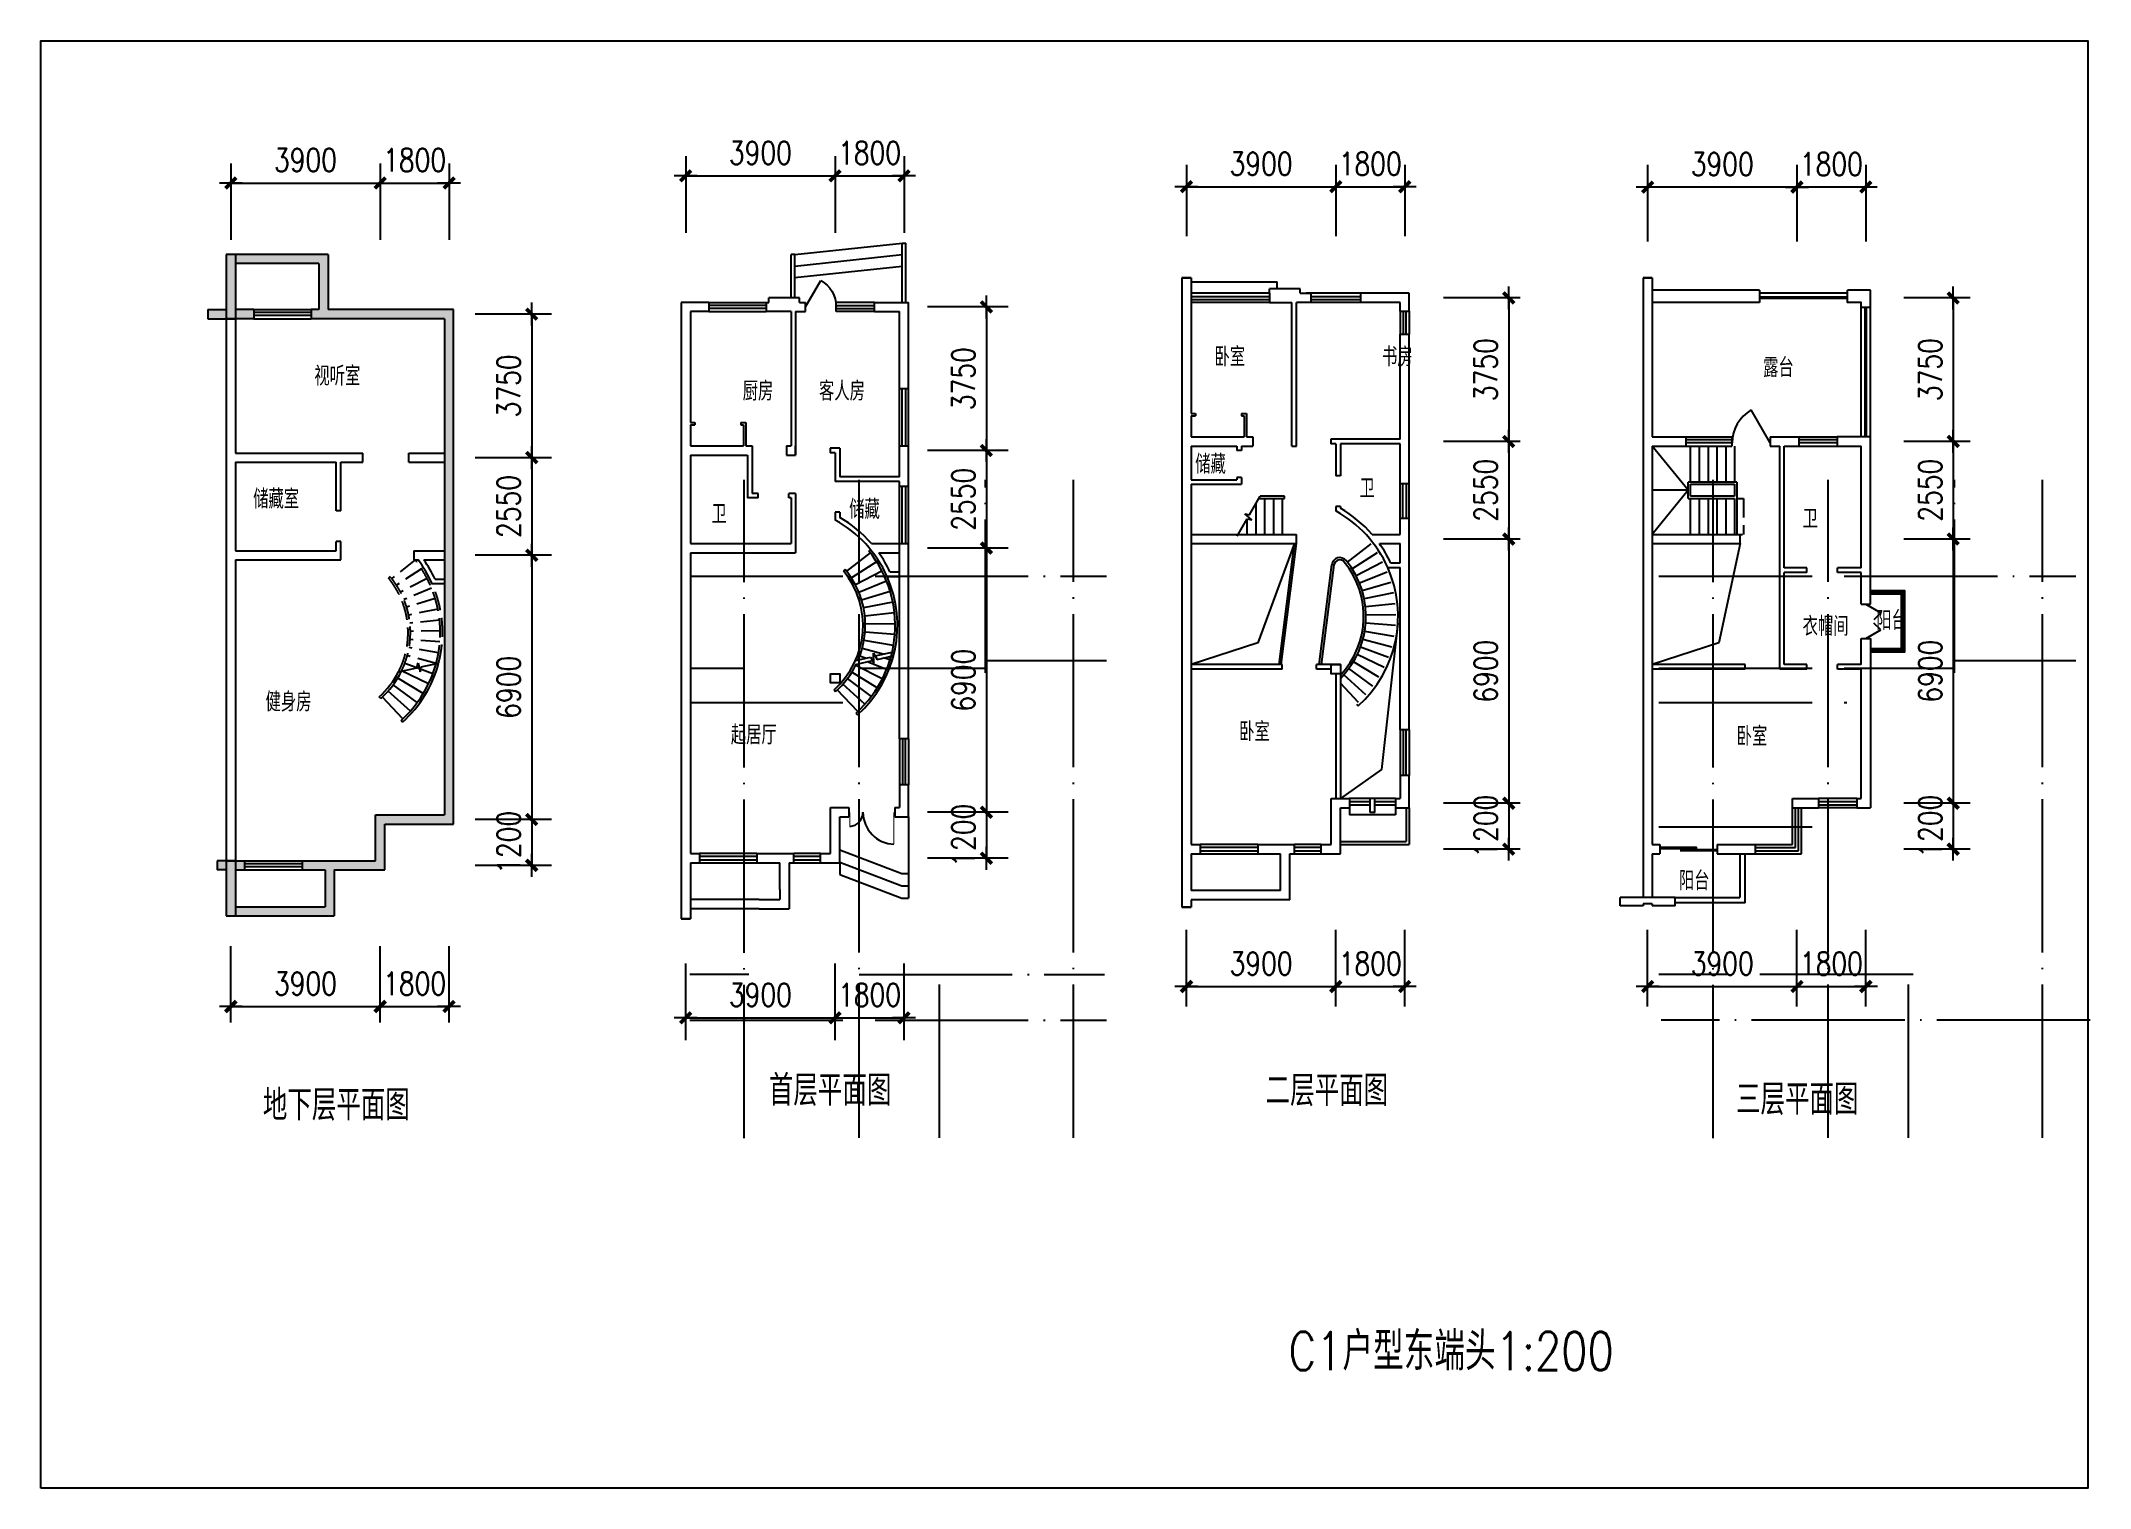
# Model space of a CAD drawing. Extents: x -144404 to 147451, y -180554 to 49126.
# Drawn here: x -78038 to -24520, y -60834 to -23034 of the extents above; entities that cross this region are included whole.
import ezdxf

# ---------------------------------------------------------------- set-up
doc = ezdxf.new("R2010")
doc.units = 0
doc.header["$LTSCALE"] = 2000
doc.header["$MEASUREMENT"] = 0
doc.linetypes.add('DASH', pattern=[0.35, 0.25, -0.1])
doc.linetypes.add('DOTE', pattern=[2.42, 2, -0.2, 0.02, -0.2])
doc.layers.get('0').update_dxf_attribs({"color": 3, "linetype": 'CONTINUOUS'})
doc.layers.get('DEFPOINTS').update_dxf_attribs({"linetype": 'CONTINUOUS'})
for name, color, linetype in [('AXIS', 3, 'CONTINUOUS'), ('DOTE', 1, 'DOTE'), ('JIAJU', 6, 'CONTINUOUS'), ('OTHER', 7, 'CONTINUOUS'), ('PUB_DIM', 3, 'CONTINUOUS'), ('PUB_TEXT', 7, 'CONTINUOUS'), ('PUB_TITLE', 4, 'CONTINUOUS'), ('ROOF', 4, 'CONTINUOUS'), ('S_SURFACE', 6, 'CONTINUOUS'), ('STAIR', 6, 'CONTINUOUS'), ('WALL', 255, 'CONTINUOUS'), ('WINDOW', 4, 'CONTINUOUS')]:
    doc.layers.add(name, color=color, linetype=linetype)
doc.styles.add('-宋体', font='simplex.shx', dxfattribs={"width": 0.8, "bigfont": 'hztxt.shx'})
doc.styles.add('DIM_FONT', font='SIMPLEX.shx', dxfattribs={"width": 0.8})
doc.dimstyles.new('AXIS200', dxfattribs={"dimscale": 2, "dimtxt": 300, "dimasz": 1, "dimexe": 250, "dimexo": 300, "dimgap": 150, "dimtad": 1, "dimdec": 0, "dimzin": 0, "dimtxsty": 'DIM_FONT', "dimblk": '_DIMX', "dimcen": 0.09, "dimse1": 1, "dimse2": 1, "dimclrt": 7, "dimazin": 3, "dimtfac": 1, "dimtdec": 0, "dimtix": 1, "dimtmove": 0, "dimatfit": 3, "dimtolj": 1, "dimtzin": 0})

msp = doc.modelspace()

# ---------------------------------------------------------------- texts
at = {"layer": 'PUB_TEXT', "style": '-宋体', "width": 0.8}
for s, height, p in [('卧室            书房', 500, (-47388.3, -31534)), ('视听室', 500, (-70898.5, -32035.1)), ('露台', 500, (-33058, -31815.2)), ('厨房    客人房', 500, (-59710, -32429.1)), ('储藏', 500, (-47891, -34338.9)), ('储藏室', 500, (-72495.6, -35248.9)), ('卫', 500, (-43600.3, -34971.2)), ('卫', 500, (-60527.1, -35640.9)), ('储藏', 500, (-56928.6, -35516.9)), ('卫', 500, (-32026.7, -35764.8)), ('阳台', 500, (-30104, -38422.7)), ('衣帽间', 500, (-32026.7, -38574.1)), ('健身房', 500, (-72171.5, -40548.3)), ('起居厅', 500, (-60020.3, -41410.8)), ('卧室', 500, (-46744.4, -41328)), ('卧室', 500, (-33750.3, -41446.3)), ('阳台', 500, (-35258.1, -45221.3)), ('首层平面图  ', 800, (-59026.5, -50847.3)), ('二层平面图  ', 800, (-46052, -50854.3)), ('三层平面图  ', 800, (-33766.7, -51084.4)), ('地下层平面图 ', 800, (-72243.9, -51232.4)), ('C1户型东端头1:200', 1000, (-45450.4, -57757.5))]:
    msp.add_text(s, height=height, dxfattribs=at).set_placement(p)

# ---------------------------------------------------------------- blocks, each defined once
blk = doc.blocks.new('_DIMX')
blk.add_line((-150, 0), (150, 0))
at = {"const_width": 50}
blk.add_lwpolyline([(-70, -70), (70, 70)], dxfattribs=at)
blk = doc.blocks.new('*D263')
at = {"color": 0, "linetype": 'BYBLOCK'}
blk.add_line((126236, -2993), (126236, -9889), dxfattribs=at)
at = {"layer": 'DEFPOINTS', "color": 0, "linetype": 'BYBLOCK'}
for p in [(122877, -2991), (122877, -9891), (126236, -9891)]:
    blk.add_point(p, dxfattribs=at)
at = {"color": 0, "linetype": 'BYBLOCK', "xscale": 2, "yscale": 2, "zscale": 2}
for p, rotation in [((126236, -2991), 90), ((126236, -9891), 270)]:
    blk.add_blockref('_DIMX', p, dxfattribs=dict(at, rotation=rotation))
at = {"color": 7, "linetype": 'BYBLOCK', "insert": (125636, -6441), "char_height": 600, "attachment_point": 5, "rotation": 90, "style": 'DIM_FONT'}
blk.add_mtext('\\A1;6900', dxfattribs=at)
blk = doc.blocks.new('*D283')
at = {"color": 0, "linetype": 'BYBLOCK'}
blk.add_line((138167, -2993), (138167, -9889), dxfattribs=at)
at = {"layer": 'DEFPOINTS', "color": 0, "linetype": 'BYBLOCK'}
for p in [(133767, -2991), (133767, -9891), (138167, -9891)]:
    blk.add_point(p, dxfattribs=at)
at = {"color": 0, "linetype": 'BYBLOCK', "xscale": 2, "yscale": 2, "zscale": 2}
for p, rotation in [((138167, -2991), 90), ((138167, -9891), 270)]:
    blk.add_blockref('_DIMX', p, dxfattribs=dict(at, rotation=rotation))
at = {"color": 7, "linetype": 'BYBLOCK', "insert": (137567, -6441), "char_height": 600, "attachment_point": 5, "rotation": 90, "style": 'DIM_FONT'}
blk.add_mtext('\\A1;6900', dxfattribs=at)
blk = doc.blocks.new('*D279')
at = {"color": 0, "linetype": 'BYBLOCK'}
blk.add_line((-51423, -33851), (-51423, -40747), dxfattribs=at)
at = {"layer": 'DEFPOINTS', "color": 0, "linetype": 'BYBLOCK'}
for p in [(-53134, -33849), (-53134, -40749), (-51423, -40749)]:
    blk.add_point(p, dxfattribs=at)
at = {"color": 0, "linetype": 'BYBLOCK', "xscale": 2, "yscale": 2, "zscale": 2}
for p, rotation in [((-51423, -33849), 90), ((-51423, -40749), 270)]:
    blk.add_blockref('_DIMX', p, dxfattribs=dict(at, rotation=rotation))
at = {"color": 7, "linetype": 'BYBLOCK', "insert": (-52023, -37299), "char_height": 600, "attachment_point": 5, "rotation": 90, "style": 'DIM_FONT'}
blk.add_mtext('\\A1;6900', dxfattribs=at)
blk = doc.blocks.new('*D271')
at = {"color": 0, "linetype": 'BYBLOCK'}
blk.add_line((161815, -3351), (161815, -10247), dxfattribs=at)
at = {"layer": 'DEFPOINTS', "color": 0, "linetype": 'BYBLOCK'}
for p in [(157815, -3349), (157815, -10249), (161815, -10249)]:
    blk.add_point(p, dxfattribs=at)
at = {"color": 0, "linetype": 'BYBLOCK', "xscale": 2, "yscale": 2, "zscale": 2}
for p, rotation in [((161815, -3349), 90), ((161815, -10249), 270)]:
    blk.add_blockref('_DIMX', p, dxfattribs=dict(at, rotation=rotation))
at = {"color": 7, "linetype": 'BYBLOCK', "insert": (161215, -6799), "char_height": 600, "attachment_point": 5, "rotation": 90, "style": 'DIM_FONT'}
blk.add_mtext('\\A1;6900', dxfattribs=at)
blk = doc.blocks.new('_WBLK')
for p, q in [((-0.5, 0.5), (0.5, 0.5)), ((0.5, 0.167), (-0.5, 0.167)), ((0.5, -0.167), (-0.5, -0.167)), ((-0.5, -0.5), (0.5, -0.5))]:
    blk.add_line(p, q)
blk = doc.blocks.new('*D268')
at = {"color": 0, "linetype": 'BYBLOCK'}
blk.add_line((153959, -15137), (157855, -15137), dxfattribs=at)
at = {"layer": 'DEFPOINTS', "color": 0, "linetype": 'BYBLOCK'}
for p in [(153957, -9537), (157857, -9537), (157857, -15137)]:
    blk.add_point(p, dxfattribs=at)
at = {"color": 0, "linetype": 'BYBLOCK', "xscale": 2, "yscale": 2, "zscale": 2, "rotation": 180}
blk.add_blockref('_DIMX', (153957, -15137), dxfattribs=at)
at = {"color": 0, "linetype": 'BYBLOCK', "xscale": 2, "yscale": 2, "zscale": 2}
blk.add_blockref('_DIMX', (157857, -15137), dxfattribs=at)
at = {"color": 7, "linetype": 'BYBLOCK', "insert": (155907, -14537), "char_height": 600, "attachment_point": 5, "style": 'DIM_FONT'}
blk.add_mtext('\\A1;3900', dxfattribs=at)
blk = doc.blocks.new('*D267')
at = {"color": 0, "linetype": 'BYBLOCK'}
for p, q in [((157855, -15137), (157853, -15137)), ((157857, -15137), (159657, -15137)), ((159659, -15137), (159661, -15137))]:
    blk.add_line(p, q, dxfattribs=at)
at = {"layer": 'DEFPOINTS', "color": 0, "linetype": 'BYBLOCK'}
for p in [(157857, -9537), (159657, -9537), (159657, -15137)]:
    blk.add_point(p, dxfattribs=at)
at = {"color": 0, "linetype": 'BYBLOCK', "xscale": 2, "yscale": 2, "zscale": 2}
blk.add_blockref('_DIMX', (157857, -15137), dxfattribs=at)
at = {"color": 0, "linetype": 'BYBLOCK', "xscale": 2, "yscale": 2, "zscale": 2, "rotation": 180}
blk.add_blockref('_DIMX', (159657, -15137), dxfattribs=at)
at = {"color": 7, "linetype": 'BYBLOCK', "insert": (158757, -14537), "char_height": 600, "attachment_point": 5, "style": 'DIM_FONT'}
blk.add_mtext('\\A1;1800', dxfattribs=at)
blk = doc.blocks.new('*D272')
at = {"color": 0, "linetype": 'BYBLOCK'}
for p, q in [((161815, -10247), (161815, -10245)), ((161815, -10249), (161815, -11449)), ((161815, -11451), (161815, -11453))]:
    blk.add_line(p, q, dxfattribs=at)
at = {"layer": 'DEFPOINTS', "color": 0, "linetype": 'BYBLOCK'}
for p in [(157815, -10249), (157815, -11449), (161815, -11449)]:
    blk.add_point(p, dxfattribs=at)
at = {"color": 0, "linetype": 'BYBLOCK', "xscale": 2, "yscale": 2, "zscale": 2}
for p, rotation in [((161815, -10249), 270), ((161815, -11449), 90)]:
    blk.add_blockref('_DIMX', p, dxfattribs=dict(at, rotation=rotation))
at = {"color": 7, "linetype": 'BYBLOCK', "insert": (161215, -10849), "char_height": 600, "attachment_point": 5, "rotation": 90, "style": 'DIM_FONT'}
blk.add_mtext('\\A1;1200', dxfattribs=at)
blk = doc.blocks.new('M_B15SGY')
at = {"linetype": 'CONTINUOUS'}
for p, q in [((-0.5, 0.5), (0.5, 0.5)), ((0.5, 0.167), (-0.5, 0.167)), ((0.5, -0.167), (-0.5, -0.167))]:
    blk.add_line(p, q, dxfattribs=at)
blk = doc.blocks.new('*D262')
at = {"color": 0, "linetype": 'BYBLOCK'}
for p, q in [((126236, -9889), (126236, -9887)), ((126236, -9891), (126236, -11091)), ((126236, -11093), (126236, -11095))]:
    blk.add_line(p, q, dxfattribs=at)
at = {"layer": 'DEFPOINTS', "color": 0, "linetype": 'BYBLOCK'}
for p in [(122877, -9891), (122877, -11091), (126236, -11091)]:
    blk.add_point(p, dxfattribs=at)
at = {"color": 0, "linetype": 'BYBLOCK', "xscale": 2, "yscale": 2, "zscale": 2}
for p, rotation in [((126236, -9891), 270), ((126236, -11091), 90)]:
    blk.add_blockref('_DIMX', p, dxfattribs=dict(at, rotation=rotation))
at = {"color": 7, "linetype": 'BYBLOCK', "insert": (125636, -10491), "char_height": 600, "attachment_point": 5, "rotation": 90, "style": 'DIM_FONT'}
blk.add_mtext('\\A1;1200', dxfattribs=at)
blk = doc.blocks.new('*D287')
at = {"color": 0, "linetype": 'BYBLOCK'}
for p, q in [((122153, -14679), (122151, -14679)), ((122155, -14679), (123955, -14679)), ((123957, -14679), (123959, -14679))]:
    blk.add_line(p, q, dxfattribs=at)
at = {"layer": 'DEFPOINTS', "color": 0, "linetype": 'BYBLOCK'}
for p in [(122155, -9079), (123955, -9079), (123955, -14679)]:
    blk.add_point(p, dxfattribs=at)
at = {"color": 0, "linetype": 'BYBLOCK', "xscale": 2, "yscale": 2, "zscale": 2}
blk.add_blockref('_DIMX', (122155, -14679), dxfattribs=at)
at = {"color": 0, "linetype": 'BYBLOCK', "xscale": 2, "yscale": 2, "zscale": 2, "rotation": 180}
blk.add_blockref('_DIMX', (123955, -14679), dxfattribs=at)
at = {"color": 7, "linetype": 'BYBLOCK', "insert": (123055, -14079), "char_height": 600, "attachment_point": 5, "style": 'DIM_FONT'}
blk.add_mtext('\\A1;1800', dxfattribs=at)
blk = doc.blocks.new('*D266')
at = {"color": 0, "linetype": 'BYBLOCK'}
blk.add_line((129752, -14679), (133648, -14679), dxfattribs=at)
at = {"layer": 'DEFPOINTS', "color": 0, "linetype": 'BYBLOCK'}
for p in [(129750, -9079), (133650, -9079), (133650, -14679)]:
    blk.add_point(p, dxfattribs=at)
at = {"color": 0, "linetype": 'BYBLOCK', "xscale": 2, "yscale": 2, "zscale": 2, "rotation": 180}
blk.add_blockref('_DIMX', (129750, -14679), dxfattribs=at)
at = {"color": 0, "linetype": 'BYBLOCK', "xscale": 2, "yscale": 2, "zscale": 2}
blk.add_blockref('_DIMX', (133650, -14679), dxfattribs=at)
at = {"color": 7, "linetype": 'BYBLOCK', "insert": (131700, -14079), "char_height": 600, "attachment_point": 5, "style": 'DIM_FONT'}
blk.add_mtext('\\A1;3900', dxfattribs=at)
blk = doc.blocks.new('*D264')
at = {"color": 0, "linetype": 'BYBLOCK'}
for p, q in [((133648, -14679), (133646, -14679)), ((133650, -14679), (135450, -14679)), ((135452, -14679), (135454, -14679))]:
    blk.add_line(p, q, dxfattribs=at)
at = {"layer": 'DEFPOINTS', "color": 0, "linetype": 'BYBLOCK'}
for p in [(133650, -9079), (135450, -9079), (135450, -14679)]:
    blk.add_point(p, dxfattribs=at)
at = {"color": 0, "linetype": 'BYBLOCK', "xscale": 2, "yscale": 2, "zscale": 2}
blk.add_blockref('_DIMX', (133650, -14679), dxfattribs=at)
at = {"color": 0, "linetype": 'BYBLOCK', "xscale": 2, "yscale": 2, "zscale": 2, "rotation": 180}
blk.add_blockref('_DIMX', (135450, -14679), dxfattribs=at)
at = {"color": 7, "linetype": 'BYBLOCK', "insert": (134550, -14079), "char_height": 600, "attachment_point": 5, "style": 'DIM_FONT'}
blk.add_mtext('\\A1;1800', dxfattribs=at)
blk = doc.blocks.new('*D265')
at = {"color": 0, "linetype": 'BYBLOCK'}
blk.add_line((141538, -15432), (145434, -15432), dxfattribs=at)
at = {"layer": 'DEFPOINTS', "color": 0, "linetype": 'BYBLOCK'}
for p in [(141536, -9832), (145436, -9832), (145436, -15432)]:
    blk.add_point(p, dxfattribs=at)
at = {"color": 0, "linetype": 'BYBLOCK', "xscale": 2, "yscale": 2, "zscale": 2, "rotation": 180}
blk.add_blockref('_DIMX', (141536, -15432), dxfattribs=at)
at = {"color": 0, "linetype": 'BYBLOCK', "xscale": 2, "yscale": 2, "zscale": 2}
blk.add_blockref('_DIMX', (145436, -15432), dxfattribs=at)
at = {"color": 7, "linetype": 'BYBLOCK', "insert": (143486, -14832), "char_height": 600, "attachment_point": 5, "style": 'DIM_FONT'}
blk.add_mtext('\\A1;3900', dxfattribs=at)
blk = doc.blocks.new('*D289')
at = {"color": 0, "linetype": 'BYBLOCK'}
for p, q in [((145434, -15432), (145432, -15432)), ((145436, -15432), (147236, -15432)), ((147238, -15432), (147240, -15432))]:
    blk.add_line(p, q, dxfattribs=at)
at = {"layer": 'DEFPOINTS', "color": 0, "linetype": 'BYBLOCK'}
for p in [(145436, -9832), (147236, -9832), (147236, -15432)]:
    blk.add_point(p, dxfattribs=at)
at = {"color": 0, "linetype": 'BYBLOCK', "xscale": 2, "yscale": 2, "zscale": 2}
blk.add_blockref('_DIMX', (145436, -15432), dxfattribs=at)
at = {"color": 0, "linetype": 'BYBLOCK', "xscale": 2, "yscale": 2, "zscale": 2, "rotation": 180}
blk.add_blockref('_DIMX', (147236, -15432), dxfattribs=at)
at = {"color": 7, "linetype": 'BYBLOCK', "insert": (146336, -14832), "char_height": 600, "attachment_point": 5, "style": 'DIM_FONT'}
blk.add_mtext('\\A1;1800', dxfattribs=at)
blk = doc.blocks.new('*D280')
at = {"color": 0, "linetype": 'BYBLOCK'}
for p, q in [((-51423, -40747), (-51423, -40745)), ((-51423, -40749), (-51423, -41949)), ((-51423, -41951), (-51423, -41953))]:
    blk.add_line(p, q, dxfattribs=at)
at = {"layer": 'DEFPOINTS', "color": 0, "linetype": 'BYBLOCK'}
for p in [(-53134, -40749), (-53134, -41949), (-51423, -41949)]:
    blk.add_point(p, dxfattribs=at)
at = {"color": 0, "linetype": 'BYBLOCK', "xscale": 2, "yscale": 2, "zscale": 2}
for p, rotation in [((-51423, -40749), 270), ((-51423, -41949), 90)]:
    blk.add_blockref('_DIMX', p, dxfattribs=dict(at, rotation=rotation))
at = {"color": 7, "linetype": 'BYBLOCK', "insert": (-52023, -41349), "char_height": 600, "attachment_point": 5, "rotation": 90, "style": 'DIM_FONT'}
blk.add_mtext('\\A1;1200', dxfattribs=at)
blk = doc.blocks.new('M_A17ORW')
at = {"const_width": 0.02}
for points in [[(-0.481, -0.001), (-0.481, -0.308)], [(0.481, 0.001), (0.481, -0.691)]]:
    blk.add_lwpolyline(points, dxfattribs=at)
for centre, radius, start, end in [((-0.501, -0.003), 0.307, 274.2492, 0.2101), ((0.505, 0.002), 0.699, 180.2762, 268.0603)]:
    blk.add_arc(centre, radius, start, end)
blk = doc.blocks.new('*D284')
at = {"color": 0, "linetype": 'BYBLOCK'}
for p, q in [((138167, -9889), (138167, -9887)), ((138167, -9891), (138167, -11091)), ((138167, -11093), (138167, -11095))]:
    blk.add_line(p, q, dxfattribs=at)
at = {"layer": 'DEFPOINTS', "color": 0, "linetype": 'BYBLOCK'}
for p in [(133767, -9891), (133767, -11091), (138167, -11091)]:
    blk.add_point(p, dxfattribs=at)
at = {"color": 0, "linetype": 'BYBLOCK', "xscale": 2, "yscale": 2, "zscale": 2}
for p, rotation in [((138167, -9891), 270), ((138167, -11091), 90)]:
    blk.add_blockref('_DIMX', p, dxfattribs=dict(at, rotation=rotation))
at = {"color": 7, "linetype": 'BYBLOCK', "insert": (137567, -10491), "char_height": 600, "attachment_point": 5, "rotation": 90, "style": 'DIM_FONT'}
blk.add_mtext('\\A1;1200', dxfattribs=at)
blk = doc.blocks.new('M_A4TRU')
for p, q in [((-0.5, 0), (-0.25, -0.433)), ((0.5, 0), (0.25, -0.433)), ((-0.25, -0.433), (-0.048, -0.231)), ((0.25, -0.433), (0.048, -0.231))]:
    blk.add_line(p, q)
blk = doc.blocks.new('*D288')
at = {"color": 0, "linetype": 'BYBLOCK'}
blk.add_line((118257, -14679), (122153, -14679), dxfattribs=at)
at = {"layer": 'DEFPOINTS', "color": 0, "linetype": 'BYBLOCK'}
for p in [(118255, -9079), (122155, -9079), (122155, -14679)]:
    blk.add_point(p, dxfattribs=at)
at = {"color": 0, "linetype": 'BYBLOCK', "xscale": 2, "yscale": 2, "zscale": 2, "rotation": 180}
blk.add_blockref('_DIMX', (118255, -14679), dxfattribs=at)
at = {"color": 0, "linetype": 'BYBLOCK', "xscale": 2, "yscale": 2, "zscale": 2}
blk.add_blockref('_DIMX', (122155, -14679), dxfattribs=at)
at = {"color": 7, "linetype": 'BYBLOCK', "insert": (120205, -14079), "char_height": 600, "attachment_point": 5, "style": 'DIM_FONT'}
blk.add_mtext('\\A1;3900', dxfattribs=at)
blk = doc.blocks.new('M_A14NPV')
for points in [[(0.18, 0.178), (0.177, 0.16), (-0.617, 0.16), (-0.617, 0.181)], [(0.632, 0.226), (0.629, 0.208), (-0.164, 0.208), (-0.164, 0.229)]]:
    blk.add_lwpolyline(points, close=True)
blk = doc.blocks.new('*D269')
at = {"color": 0, "linetype": 'BYBLOCK'}
blk.add_line((153959, 6375), (157855, 6375), dxfattribs=at)
at = {"layer": 'DEFPOINTS', "color": 0, "linetype": 'BYBLOCK'}
for p in [(157857, 6375), (153957, 775), (157857, 775)]:
    blk.add_point(p, dxfattribs=at)
at = {"color": 0, "linetype": 'BYBLOCK', "xscale": 2, "yscale": 2, "zscale": 2, "rotation": 180}
blk.add_blockref('_DIMX', (153957, 6375), dxfattribs=at)
at = {"color": 0, "linetype": 'BYBLOCK', "xscale": 2, "yscale": 2, "zscale": 2}
blk.add_blockref('_DIMX', (157857, 6375), dxfattribs=at)
at = {"color": 7, "linetype": 'BYBLOCK', "insert": (155907, 6975), "char_height": 600, "attachment_point": 5, "style": 'DIM_FONT'}
blk.add_mtext('\\A1;3900', dxfattribs=at)
blk = doc.blocks.new('*D270')
at = {"color": 0, "linetype": 'BYBLOCK'}
for p, q in [((157855, 6375), (157853, 6375)), ((157857, 6375), (159657, 6375)), ((159659, 6375), (159661, 6375))]:
    blk.add_line(p, q, dxfattribs=at)
at = {"layer": 'DEFPOINTS', "color": 0, "linetype": 'BYBLOCK'}
for p in [(159657, 6375), (157857, 775), (159657, 775)]:
    blk.add_point(p, dxfattribs=at)
at = {"color": 0, "linetype": 'BYBLOCK', "xscale": 2, "yscale": 2, "zscale": 2}
blk.add_blockref('_DIMX', (157857, 6375), dxfattribs=at)
at = {"color": 0, "linetype": 'BYBLOCK', "xscale": 2, "yscale": 2, "zscale": 2, "rotation": 180}
blk.add_blockref('_DIMX', (159657, 6375), dxfattribs=at)
at = {"color": 7, "linetype": 'BYBLOCK', "insert": (158757, 6975), "char_height": 600, "attachment_point": 5, "style": 'DIM_FONT'}
blk.add_mtext('\\A1;1800', dxfattribs=at)
blk = doc.blocks.new('*D273')
at = {"color": 0, "linetype": 'BYBLOCK'}
blk.add_line((161815, 2949), (161815, -797), dxfattribs=at)
at = {"layer": 'DEFPOINTS', "color": 0, "linetype": 'BYBLOCK'}
for p in [(157815, 2951), (157815, -799), (161815, -799)]:
    blk.add_point(p, dxfattribs=at)
at = {"color": 0, "linetype": 'BYBLOCK', "xscale": 2, "yscale": 2, "zscale": 2}
for p, rotation in [((161815, 2951), 90), ((161815, -799), 270)]:
    blk.add_blockref('_DIMX', p, dxfattribs=dict(at, rotation=rotation))
at = {"color": 7, "linetype": 'BYBLOCK', "insert": (161215, 1076), "char_height": 600, "attachment_point": 5, "rotation": 90, "style": 'DIM_FONT'}
blk.add_mtext('\\A1;3750', dxfattribs=at)
blk = doc.blocks.new('*D274')
at = {"color": 0, "linetype": 'BYBLOCK'}
blk.add_line((161815, -801), (161815, -3347), dxfattribs=at)
at = {"layer": 'DEFPOINTS', "color": 0, "linetype": 'BYBLOCK'}
for p in [(157815, -799), (157815, -3349), (161815, -3349)]:
    blk.add_point(p, dxfattribs=at)
at = {"color": 0, "linetype": 'BYBLOCK', "xscale": 2, "yscale": 2, "zscale": 2}
for p, rotation in [((161815, -799), 90), ((161815, -3349), 270)]:
    blk.add_blockref('_DIMX', p, dxfattribs=dict(at, rotation=rotation))
at = {"color": 7, "linetype": 'BYBLOCK', "insert": (161215, -2074), "char_height": 600, "attachment_point": 5, "rotation": 90, "style": 'DIM_FONT'}
blk.add_mtext('\\A1;2550', dxfattribs=at)
blk = doc.blocks.new('*D261')
at = {"color": 0, "linetype": 'BYBLOCK'}
blk.add_line((126236, -443), (126236, -2989), dxfattribs=at)
at = {"layer": 'DEFPOINTS', "color": 0, "linetype": 'BYBLOCK'}
for p in [(122877, -441), (122877, -2991), (126236, -2991)]:
    blk.add_point(p, dxfattribs=at)
at = {"color": 0, "linetype": 'BYBLOCK', "xscale": 2, "yscale": 2, "zscale": 2}
for p, rotation in [((126236, -441), 90), ((126236, -2991), 270)]:
    blk.add_blockref('_DIMX', p, dxfattribs=dict(at, rotation=rotation))
at = {"color": 7, "linetype": 'BYBLOCK', "insert": (125636, -1716), "char_height": 600, "attachment_point": 5, "rotation": 90, "style": 'DIM_FONT'}
blk.add_mtext('\\A1;2550', dxfattribs=at)
blk = doc.blocks.new('*D260')
at = {"color": 0, "linetype": 'BYBLOCK'}
blk.add_line((126236, 3307), (126236, -439), dxfattribs=at)
at = {"layer": 'DEFPOINTS', "color": 0, "linetype": 'BYBLOCK'}
for p in [(122877, 3309), (122877, -441), (126236, -441)]:
    blk.add_point(p, dxfattribs=at)
at = {"color": 0, "linetype": 'BYBLOCK', "xscale": 2, "yscale": 2, "zscale": 2}
for p, rotation in [((126236, 3309), 90), ((126236, -441), 270)]:
    blk.add_blockref('_DIMX', p, dxfattribs=dict(at, rotation=rotation))
at = {"color": 7, "linetype": 'BYBLOCK', "insert": (125636, 1434), "char_height": 600, "attachment_point": 5, "rotation": 90, "style": 'DIM_FONT'}
blk.add_mtext('\\A1;3750', dxfattribs=at)
blk = doc.blocks.new('*D278')
at = {"color": 0, "linetype": 'BYBLOCK'}
blk.add_line((129752, 6173), (133648, 6173), dxfattribs=at)
at = {"layer": 'DEFPOINTS', "color": 0, "linetype": 'BYBLOCK'}
for p in [(133650, 6173), (129750, 1134), (133650, 1134)]:
    blk.add_point(p, dxfattribs=at)
at = {"color": 0, "linetype": 'BYBLOCK', "xscale": 2, "yscale": 2, "zscale": 2, "rotation": 180}
blk.add_blockref('_DIMX', (129750, 6173), dxfattribs=at)
at = {"color": 0, "linetype": 'BYBLOCK', "xscale": 2, "yscale": 2, "zscale": 2}
blk.add_blockref('_DIMX', (133650, 6173), dxfattribs=at)
at = {"color": 7, "linetype": 'BYBLOCK', "insert": (131700, 6773), "char_height": 600, "attachment_point": 5, "style": 'DIM_FONT'}
blk.add_mtext('\\A1;3900', dxfattribs=at)
blk = doc.blocks.new('*D275')
at = {"color": 0, "linetype": 'BYBLOCK'}
for p, q in [((133648, 6173), (133646, 6173)), ((133650, 6173), (135450, 6173)), ((135452, 6173), (135454, 6173))]:
    blk.add_line(p, q, dxfattribs=at)
at = {"layer": 'DEFPOINTS', "color": 0, "linetype": 'BYBLOCK'}
for p in [(135450, 6173), (133650, 1134), (135450, 1134)]:
    blk.add_point(p, dxfattribs=at)
at = {"color": 0, "linetype": 'BYBLOCK', "xscale": 2, "yscale": 2, "zscale": 2}
blk.add_blockref('_DIMX', (133650, 6173), dxfattribs=at)
at = {"color": 0, "linetype": 'BYBLOCK', "xscale": 2, "yscale": 2, "zscale": 2, "rotation": 180}
blk.add_blockref('_DIMX', (135450, 6173), dxfattribs=at)
at = {"color": 7, "linetype": 'BYBLOCK', "insert": (134550, 6773), "char_height": 600, "attachment_point": 5, "style": 'DIM_FONT'}
blk.add_mtext('\\A1;1800', dxfattribs=at)
blk = doc.blocks.new('*D276')
at = {"color": 0, "linetype": 'BYBLOCK'}
for p, q in [((145434, 6562), (145432, 6562)), ((145436, 6562), (147236, 6562)), ((147238, 6562), (147240, 6562))]:
    blk.add_line(p, q, dxfattribs=at)
at = {"layer": 'DEFPOINTS', "color": 0, "linetype": 'BYBLOCK'}
for p in [(147236, 6562), (145436, 962), (147236, 962)]:
    blk.add_point(p, dxfattribs=at)
at = {"color": 0, "linetype": 'BYBLOCK', "xscale": 2, "yscale": 2, "zscale": 2}
blk.add_blockref('_DIMX', (145436, 6562), dxfattribs=at)
at = {"color": 0, "linetype": 'BYBLOCK', "xscale": 2, "yscale": 2, "zscale": 2, "rotation": 180}
blk.add_blockref('_DIMX', (147236, 6562), dxfattribs=at)
at = {"color": 7, "linetype": 'BYBLOCK', "insert": (146336, 7162), "char_height": 600, "attachment_point": 5, "style": 'DIM_FONT'}
blk.add_mtext('\\A1;1800', dxfattribs=at)
blk = doc.blocks.new('*D277')
at = {"color": 0, "linetype": 'BYBLOCK'}
blk.add_line((141538, 6562), (145434, 6562), dxfattribs=at)
at = {"layer": 'DEFPOINTS', "color": 0, "linetype": 'BYBLOCK'}
for p in [(145436, 6562), (141536, 962), (145436, 962)]:
    blk.add_point(p, dxfattribs=at)
at = {"color": 0, "linetype": 'BYBLOCK', "xscale": 2, "yscale": 2, "zscale": 2, "rotation": 180}
blk.add_blockref('_DIMX', (141536, 6562), dxfattribs=at)
at = {"color": 0, "linetype": 'BYBLOCK', "xscale": 2, "yscale": 2, "zscale": 2}
blk.add_blockref('_DIMX', (145436, 6562), dxfattribs=at)
at = {"color": 7, "linetype": 'BYBLOCK', "insert": (143486, 7162), "char_height": 600, "attachment_point": 5, "style": 'DIM_FONT'}
blk.add_mtext('\\A1;3900', dxfattribs=at)
blk = doc.blocks.new('_GCBLK')
at = {"linetype": 'DASH'}
for p, q in [((-0.5, -0.5), (-0.5, 0.5)), ((0.5, -0.5), (0.5, 0.5)), ((-0.5, 0.2), (0.5, 0.2)), ((-0.5, -0.2), (0.5, -0.2))]:
    blk.add_line(p, q, dxfattribs=at)
blk = doc.blocks.new('*D282')
at = {"color": 0, "linetype": 'BYBLOCK'}
blk.add_line((-51423, -27551), (-51423, -31297), dxfattribs=at)
at = {"layer": 'DEFPOINTS', "color": 0, "linetype": 'BYBLOCK'}
for p in [(-53134, -27549), (-53134, -31299), (-51423, -31299)]:
    blk.add_point(p, dxfattribs=at)
at = {"color": 0, "linetype": 'BYBLOCK', "xscale": 2, "yscale": 2, "zscale": 2}
for p, rotation in [((-51423, -27549), 90), ((-51423, -31299), 270)]:
    blk.add_blockref('_DIMX', p, dxfattribs=dict(at, rotation=rotation))
at = {"color": 7, "linetype": 'BYBLOCK', "insert": (-52023, -29424), "char_height": 600, "attachment_point": 5, "rotation": 90, "style": 'DIM_FONT'}
blk.add_mtext('\\A1;3750', dxfattribs=at)
blk = doc.blocks.new('*D281')
at = {"color": 0, "linetype": 'BYBLOCK'}
blk.add_line((-51423, -31301), (-51423, -33847), dxfattribs=at)
at = {"layer": 'DEFPOINTS', "color": 0, "linetype": 'BYBLOCK'}
for p in [(-53134, -31299), (-53134, -33849), (-51423, -33849)]:
    blk.add_point(p, dxfattribs=at)
at = {"color": 0, "linetype": 'BYBLOCK', "xscale": 2, "yscale": 2, "zscale": 2}
for p, rotation in [((-51423, -31299), 90), ((-51423, -33849), 270)]:
    blk.add_blockref('_DIMX', p, dxfattribs=dict(at, rotation=rotation))
at = {"color": 7, "linetype": 'BYBLOCK', "insert": (-52023, -32574), "char_height": 600, "attachment_point": 5, "rotation": 90, "style": 'DIM_FONT'}
blk.add_mtext('\\A1;2550', dxfattribs=at)
blk = doc.blocks.new('_DBLK')
blk.add_line((-0.5, 0), (0, -0.866))
blk.add_arc((-0.5, 0), 1, 300, 0)
blk = doc.blocks.new('M_B0OPK')
for p, q in [((-0.5, 0.5), (0.5, 0.5)), ((0.5, 0.167), (-0.5, 0.167)), ((0.5, -0.167), (-0.5, -0.167)), ((-0.5, -0.5), (0.5, -0.5))]:
    blk.add_line(p, q)
blk = doc.blocks.new('*D286')
at = {"color": 0, "linetype": 'BYBLOCK'}
blk.add_line((138167, 3307), (138167, -439), dxfattribs=at)
at = {"layer": 'DEFPOINTS', "color": 0, "linetype": 'BYBLOCK'}
for p in [(133767, 3309), (133767, -441), (138167, -441)]:
    blk.add_point(p, dxfattribs=at)
at = {"color": 0, "linetype": 'BYBLOCK', "xscale": 2, "yscale": 2, "zscale": 2}
for p, rotation in [((138167, 3309), 90), ((138167, -441), 270)]:
    blk.add_blockref('_DIMX', p, dxfattribs=dict(at, rotation=rotation))
at = {"color": 7, "linetype": 'BYBLOCK', "insert": (137567, 1434), "char_height": 600, "attachment_point": 5, "rotation": 90, "style": 'DIM_FONT'}
blk.add_mtext('\\A1;3750', dxfattribs=at)
blk = doc.blocks.new('*D285')
at = {"color": 0, "linetype": 'BYBLOCK'}
blk.add_line((138167, -443), (138167, -2989), dxfattribs=at)
at = {"layer": 'DEFPOINTS', "color": 0, "linetype": 'BYBLOCK'}
for p in [(133767, -441), (133767, -2991), (138167, -2991)]:
    blk.add_point(p, dxfattribs=at)
at = {"color": 0, "linetype": 'BYBLOCK', "xscale": 2, "yscale": 2, "zscale": 2}
for p, rotation in [((138167, -441), 90), ((138167, -2991), 270)]:
    blk.add_blockref('_DIMX', p, dxfattribs=dict(at, rotation=rotation))
at = {"color": 7, "linetype": 'BYBLOCK', "insert": (137567, -1716), "char_height": 600, "attachment_point": 5, "rotation": 90, "style": 'DIM_FONT'}
blk.add_mtext('\\A1;2550', dxfattribs=at)
blk = doc.blocks.new('*D325')
at = {"color": 0, "linetype": 'BYBLOCK'}
for p, q in [((-32177, -26851), (-32179, -26851)), ((-30375, -26851), (-32175, -26851)), ((-30373, -26851), (-30371, -26851))]:
    blk.add_line(p, q, dxfattribs=at)
at = {"layer": 'DEFPOINTS', "color": 0, "linetype": 'BYBLOCK'}
for p in [(-32175, -26851), (-32175, -27851), (-30375, -27851)]:
    blk.add_point(p, dxfattribs=at)
at = {"color": 0, "linetype": 'BYBLOCK', "xscale": 2, "yscale": 2, "zscale": 2}
blk.add_blockref('_DIMX', (-32175, -26851), dxfattribs=at)
at = {"color": 0, "linetype": 'BYBLOCK', "xscale": 2, "yscale": 2, "zscale": 2, "rotation": 180}
blk.add_blockref('_DIMX', (-30375, -26851), dxfattribs=at)
at = {"color": 7, "linetype": 'BYBLOCK', "insert": (-31275, -26251), "char_height": 600, "attachment_point": 5, "style": 'DIM_FONT'}
blk.add_mtext('\\A1;1800', dxfattribs=at)
blk = doc.blocks.new('*D326')
at = {"color": 0, "linetype": 'BYBLOCK'}
blk.add_line((-32177, -26851), (-36073, -26851), dxfattribs=at)
at = {"layer": 'DEFPOINTS', "color": 0, "linetype": 'BYBLOCK'}
for p in [(-36075, -26851), (-36075, -27851), (-32175, -27851)]:
    blk.add_point(p, dxfattribs=at)
at = {"color": 0, "linetype": 'BYBLOCK', "xscale": 2, "yscale": 2, "zscale": 2, "rotation": 180}
blk.add_blockref('_DIMX', (-36075, -26851), dxfattribs=at)
at = {"color": 0, "linetype": 'BYBLOCK', "xscale": 2, "yscale": 2, "zscale": 2}
blk.add_blockref('_DIMX', (-32175, -26851), dxfattribs=at)
at = {"color": 7, "linetype": 'BYBLOCK', "insert": (-34125, -26251), "char_height": 600, "attachment_point": 5, "style": 'DIM_FONT'}
blk.add_mtext('\\A1;3900', dxfattribs=at)

# ---------------------------------------------------------------- dimensions: what is measured, and where the dimension line sits
at = {"layer": 'AXIS'}
for p1, p2, distance, picture, middle, set_off in [((-61196.6, -32157.1), (-57296.6, -32157.1), 5600, '*D277', (-59246.6, -25957.1), (-202733.1, -33119.4)), ((-73079.2, -32344.5), (-69179.2, -32344.5), 5600, '*D269', (-71129.2, -26144.5), (-227036.1, -33119.4)), ((-48119.8, -31880.3), (-44219.8, -31880.3), 5039.4, '*D278', (-46169.8, -26240.8), (-177869.5, -33014)), ((-55055.2, -29981.5), (-55055.2, -33731.5), 1710.4, '*D282', (-53944.8, -31856.5), (-1921.4, -2432.7)), ((-44102.7, -29745.1), (-44102.7, -33495.1), 4400, '*D286', (-40302.7, -31620.1), (-177869.5, -33054.5)), ((-31452.9, -29745.1), (-31452.9, -33495.1), 3359.1, '*D260', (-28693.8, -31620.1), (-154329.9, -33054.5)), ((-48119.8, -42133.5), (-44219.8, -42133.5), -5600, '*D266', (-46169.8, -47133.5), (-177869.5, -33054.5)), ((-36074.5, -42133.5), (-32174.5, -42133.5), -5600, '*D288', (-34124.5, -47133.5), (-154329.9, -33054.5)), ((-73079.2, -42656.2), (-69179.2, -42656.2), -5600, '*D268', (-71129.2, -47656.2), (-227036.1, -33119.4)), ((-61196.6, -42951.3), (-57296.6, -42951.3), -5600, '*D265', (-59246.6, -47951.3), (-202733.1, -33119.4))]:
    dim = msp.add_aligned_dim(p1=p1, p2=p2, distance=distance, dimstyle='AXIS200', dxfattribs=at)
    dim.commit()
    dim.dimension.update_dxf_attribs({"geometry": picture, "text_midpoint": middle, "insert": set_off})
for base, p1, p2, angle, picture, middle, set_off in [((-55496.6, -26557.1), (-57296.6, -32157.1), (-55496.6, -32157.1), 180, '*D276', (-56396.6, -25957.1), (-202733.1, -33119.4)), ((-67379.2, -26744.5), (-69179.2, -32344.5), (-67379.2, -32344.5), 180, '*D270', (-68279.2, -26144.5), (-227036.1, -33119.4)), ((-42419.8, -26840.8), (-44219.8, -31880.3), (-42419.8, -31880.3), 180, '*D275', (-43319.8, -26240.8), (-177869.5, -33014)), ((-53344.8, -36281.5), (-55055.2, -33731.5), (-55055.2, -36281.5), 270, '*D281', (-53944.8, -35006.5), (-1921.4, -2432.7)), ((-39702.7, -36045.1), (-44102.7, -33495.1), (-44102.7, -36045.1), 270, '*D285', (-40302.7, -34770.1), (-177869.5, -33054.5)), ((-28093.8, -36045.1), (-31452.9, -33495.1), (-31452.9, -36045.1), 270, '*D261', (-28693.8, -34770.1), (-154329.9, -33054.5)), ((-39702.7, -42945.1), (-44102.7, -36045.1), (-44102.7, -42945.1), 270, '*D283', (-40302.7, -39495.1), (-177869.5, -33054.5)), ((-28093.8, -42945.1), (-31452.9, -36045.1), (-31452.9, -42945.1), 270, '*D263', (-28693.8, -39495.1), (-154329.9, -33054.5)), ((-53344.8, -43181.5), (-55055.2, -36281.5), (-55055.2, -43181.5), 270, '*D279', (-53944.8, -39731.5), (-1921.4, -2432.7)), ((-39702.7, -44145.1), (-44102.7, -42945.1), (-44102.7, -44145.1), 270, '*D284', (-40302.7, -43545.1), (-177869.5, -33054.5)), ((-28093.8, -44145.1), (-31452.9, -42945.1), (-31452.9, -44145.1), 270, '*D262', (-28693.8, -43545.1), (-154329.9, -33054.5)), ((-53344.8, -44381.5), (-55055.2, -43181.5), (-55055.2, -44381.5), 270, '*D280', (-53944.8, -43781.5), (-1921.4, -2432.7))]:
    dim = msp.add_linear_dim(base=base, p1=p1, p2=p2, angle=angle, dimstyle='AXIS200', dxfattribs=at)
    dim.commit()
    dim.dimension.update_dxf_attribs({"geometry": picture, "text_midpoint": middle, "insert": set_off})
for base, p1, p2, picture, middle, set_off in [((-42419.8, -47733.5), (-44219.8, -42133.5), (-42419.8, -42133.5), '*D264', (-43319.8, -47133.5), (-177869.5, -33054.5)), ((-30374.5, -47733.5), (-32174.5, -42133.5), (-30374.5, -42133.5), '*D287', (-31274.5, -47133.5), (-154329.9, -33054.5)), ((-67379.2, -48256.2), (-69179.2, -42656.2), (-67379.2, -42656.2), '*D267', (-68279.2, -47656.2), (-227036.1, -33119.4)), ((-55496.6, -48551.3), (-57296.6, -42951.3), (-55496.6, -42951.3), '*D289', (-56396.6, -47951.3), (-202733.1, -33119.4))]:
    dim = msp.add_linear_dim(base=base, p1=p1, p2=p2, dimstyle='AXIS200', dxfattribs=at)
    dim.commit()
    dim.dimension.update_dxf_attribs({"geometry": picture, "text_midpoint": middle, "insert": set_off})
at = {"layer": 'PUB_DIM'}
for p1, p2, picture, middle in [((-32174.5, -27851.1), (-36074.5, -27851.1), '*D326', (-34124.5, -26251.1)), ((-30374.5, -27851.1), (-32174.5, -27851.1), '*D325', (-31274.5, -26251.1))]:
    dim = msp.add_aligned_dim(p1=p1, p2=p2, distance=-1000, dimstyle='AXIS200', dxfattribs=at)
    dim.commit()
    dim.dimension.update_dxf_attribs({"geometry": picture, "text_midpoint": middle})
for p1, p2, picture, middle in [((-69220.7, -30168.9), (-69220.7, -33918.9), '*D273', (-65820.7, -32043.9)), ((-69220.7, -33918.9), (-69220.7, -36468.9), '*D274', (-65820.7, -35193.9)), ((-69220.7, -36468.9), (-69220.7, -43368.9), '*D271', (-65820.7, -39918.9)), ((-69220.7, -43368.9), (-69220.7, -44568.9), '*D272', (-65820.7, -43968.9))]:
    dim = msp.add_aligned_dim(p1=p1, p2=p2, distance=4000, dimstyle='AXIS200', dxfattribs=at)
    dim.commit()
    dim.dimension.update_dxf_attribs({"geometry": picture, "text_midpoint": middle, "insert": (-227036.1, -33119.4)})

# ---------------------------------------------------------------- hatches: boundary and pattern name
at = {"layer": 'PUB_DIM'}
h = msp.add_hatch(color=256, dxfattribs=at)
h.paths.add_polyline_path([(-73199.2, -28608.9), (-72959.2, -28608.9), (-72959.2, -30288.9), (-73199.2, -30288.9)])
h.paths.add_polyline_path([(-72479.2, -30048.9), (-72479.2, -30288.9), (-72959.2, -30288.9), (-72959.2, -30048.9)])
h.paths.add_polyline_path([(-73679.2, -30288.9), (-73679.2, -30048.9), (-73199.2, -30048.9), (-73199.2, -30288.9)])
msp.add_hatch(color=256, dxfattribs=at).paths.add_polyline_path([(-70979.2, -30288.9), (-70979.2, -30048.9), (-70779.2, -30048.9), (-70779.2, -28848.9), (-72959.2, -28848.9), (-72959.2, -28608.9), (-70539.2, -28608.9), (-70539.2, -30048.9), (-67259.2, -30048.9), (-67259.2, -43488.9), (-69059.2, -43488.9), (-69059.2, -44688.9), (-70379.2, -44688.9), (-70379.2, -45888.9), (-72959.2, -45888.9), (-72959.2, -45648.9), (-70619.2, -45648.9), (-70619.2, -44688.9), (-71219.2, -44688.9), (-71219.2, -44448.9), (-69299.2, -44448.9), (-69299.2, -44420.8, 0.5091751), (-69299.2, -44407), (-69299.2, -43248.9), (-67499.2, -43248.9), (-67499.2, -30288.9)])
h = msp.add_hatch(color=256, dxfattribs=at)
h.paths.add_polyline_path([(-72959.2, -44688.9), (-72959.2, -44448.9), (-72719.2, -44448.9), (-72719.2, -44688.9)])
h.paths.add_polyline_path([(-73199.2, -44448.9), (-72959.2, -44448.9), (-72959.2, -45888.9), (-73199.2, -45888.9)])
h.paths.add_polyline_path([(-73439.2, -44448.9), (-73199.2, -44448.9), (-73199.2, -44688.9), (-73439.2, -44688.9)])

# ---------------------------------------------------------------- linework, layer by layer
at = {"layer": 'AXIS'}
for p, q in [((-61196.6, -26043.7), (-61196.6, -28043.7)), ((-61196.6, -26043.7), (-61196.6, -28043.7)), ((-57296.6, -26043.7), (-57296.6, -28043.7)), ((-55496.6, -26043.7), (-55496.6, -28043.7)), ((-73079.2, -26231.1), (-73079.2, -28231.1)), ((-69179.2, -26231.1), (-69179.2, -28231.1)), ((-67379.2, -26231.1), (-67379.2, -28231.1)), ((-48119.8, -26270.8), (-48119.8, -28130.7)), ((-48119.8, -26270.8), (-48119.8, -28130.7)), ((-44219.8, -26270.8), (-44219.8, -28130.7)), ((-42419.8, -26270.8), (-42419.8, -28130.7)), ((-36074.5, -26269.2), (-36074.5, -28269.2)), ((-36074.5, -26269.2), (-36074.5, -28269.2)), ((-32174.5, -26269.2), (-32174.5, -28269.2)), ((-30374.5, -26269.2), (-30374.5, -28269.2)), ((-39404.6, -29745.1), (-41404.6, -29745.1)), ((-27646.5, -29745.1), (-29386.2, -29745.1)), ((-64701.3, -30168.9), (-66701.3, -30168.9)), ((-52777.9, -29981.5), (-54883, -29981.5)), ((-39404.6, -33495.1), (-41404.6, -33495.1)), ((-27646.5, -33495.1), (-29386.2, -33495.1)), ((-64701.3, -33918.9), (-66701.3, -33918.9)), ((-52777.9, -33731.5), (-54883, -33731.5)), ((-52777.9, -36281.5), (-54883, -36281.5)), ((-39404.6, -36045.1), (-41404.6, -36045.1)), ((-27646.5, -36045.1), (-29386.2, -36045.1)), ((-64701.3, -36468.9), (-66701.3, -36468.9)), ((-52777.9, -43181.5), (-54883, -43181.5)), ((-39404.6, -42945.1), (-41404.6, -42945.1)), ((-27646.5, -42945.1), (-29386.2, -42945.1)), ((-64701.3, -43368.9), (-66701.3, -43368.9)), ((-52777.9, -44381.5), (-54883, -44381.5)), ((-39404.6, -44145.1), (-41404.6, -44145.1)), ((-27646.5, -44145.1), (-29386.2, -44145.1)), ((-64701.3, -44568.9), (-66701.3, -44568.9)), ((-48119.8, -48252.9), (-48119.8, -46252.9)), ((-48119.8, -48252.9), (-48119.8, -46252.9)), ((-44219.8, -48252.9), (-44219.8, -46252.9)), ((-42419.8, -48252.9), (-42419.8, -46252.9)), ((-36074.5, -48252.9), (-36074.5, -46252.9)), ((-36074.5, -48252.9), (-36074.5, -46252.9)), ((-32174.5, -48252.9), (-32174.5, -46252.9)), ((-30374.5, -48252.9), (-30374.5, -46252.9)), ((-73079.2, -48676.7), (-73079.2, -46676.7)), ((-69179.2, -48676.7), (-69179.2, -46676.7)), ((-67379.2, -48676.7), (-67379.2, -46676.7)), ((-61196.6, -49132.6), (-61196.6, -47132.6)), ((-61196.6, -49132.6), (-61196.6, -47132.6)), ((-57296.6, -49132.6), (-57296.6, -47132.6)), ((-55492.6, -49132.6), (-55492.6, -47132.6))]:
    msp.add_line(p, q, dxfattribs=at)
at = {"layer": 'DEFPOINTS', "color": 0, "linetype": 'BYBLOCK'}
for p in [(-55708.8, -27006.9), (-42632, -27234), (-30586.7, -27232.3), (-70052.6, -37991.5), (-55708.8, -44944.6)]:
    msp.add_point(p, dxfattribs=at)
at = {"layer": 'DOTE'}
for p, q in [((-59672, -51690.7), (-59672, -34501.2)), ((-56672, -51683.9), (-56672, -34501.2)), ((-53372, -39535.6), (-53372, -34501.2)), ((-51072, -51683.9), (-51072, -34501.2)), ((-34359.8, -51690.7), (-34359.8, -34501.2)), ((-31359.8, -51683.9), (-31359.8, -34501.2)), ((-28059.8, -39535.6), (-28059.8, -34501.2)), ((-25759.8, -51683.9), (-25759.8, -34501.2)), ((-61090.8, -37015.6), (-50204.7, -37015.6)), ((-35778.6, -37015.6), (-24892.6, -37015.6)), ((-61090.8, -39415.6), (-59672, -39415.6)), ((-56672, -39415.6), (-53372, -39415.6)), ((-53372, -39215.6), (-50204.7, -39215.6)), ((-35778.6, -39415.6), (-28059.8, -39415.6)), ((-28059.8, -39215.6), (-24892.6, -39215.6)), ((-61090.8, -40315.6), (-56672, -40315.6)), ((-35778.6, -40315.6), (-30867.6, -40315.6)), ((-35778.6, -43565.6), (-31359.8, -43565.6)), ((-59552, -47415.6), (-61090.8, -47415.6)), ((-56672, -47415.6), (-50263.7, -47415.6)), ((-54572, -51683.9), (-54572, -47295.6)), ((-29140.2, -47415.6), (-35778.6, -47415.6)), ((-29259.8, -51683.9), (-29259.8, -47295.6)), ((-61090.8, -48615.6), (-50204.7, -48615.6)), ((-24519.9, -48615.6), (-35719.7, -48615.6))]:
    msp.add_line(p, q, dxfattribs=at)
at = {"layer": 'JIAJU'}
for p, q in [((-61316.1, -29861.5), (-61316.6, -29862)), ((-33154.5, -29545.1), (-35954.5, -29545.1)), ((-33154.5, -29865.1), (-35954.5, -29865.1)), ((-33154.5, -29545.1), (-33154.5, -29865.1)), ((-30854.5, -29725.1), (-33154.5, -29725.1)), ((-30254.5, -29545.1), (-30854.5, -29545.1)), ((-30254.5, -33374), (-30254.5, -29545.1)), ((-30494.5, -29985.1), (-30254.5, -29985.1)), ((-30494.5, -29985.1), (-30254.5, -29985.1)), ((-30354.5, -33374), (-30354.5, -29985.1)), ((-45250.3, -35925.1), (-45249.8, -35925.6)), ((-32294.5, -42825.6), (-32294, -42825.1))]:
    msp.add_line(p, q, dxfattribs=at)
for points in [[(-30854.5, -29625.1), (-33154.5, -29625.1)], [(-30854.5, -29765.1), (-33154.5, -29765.1)], [(-30494.5, -33374), (-30494.5, -29865.1), (-30854, -29865.1), (-30854.5, -29864.6), (-30854.5, -29545.1)], [(-30394.5, -33374), (-30394.5, -29985.1)]]:
    msp.add_lwpolyline(points, dxfattribs=at)
at = {"layer": 'OTHER'}
for p, q in [((-73199.2, -28608.9), (-73199.2, -37183.9)), ((-72959.2, -28608.9), (-72959.2, -33798.9)), ((-61316.6, -29862), (-61316.6, -37936.5)), ((-61076.6, -30102), (-61076.6, -33001.5)), ((-61076.6, -33061.5), (-61076.6, -33611.5)), ((-36194.5, -33235.1), (-36194.5, -37910)), ((-35954.5, -33235.1), (-35954.5, -33375.1)), ((-35954.5, -33615.1), (-35954.5, -37910)), ((-72959.2, -34038.9), (-72959.2, -36348.9)), ((-61076.6, -33851.5), (-61076.6, -36161.5)), ((-72959.2, -36588.9), (-72959.2, -37183.9)), ((-61076.6, -36401.5), (-61076.6, -37936.5)), ((-73199.2, -37313.9), (-73199.2, -45888.9)), ((-72959.2, -37313.9), (-72959.2, -45888.9)), ((-48239.8, -37510.1), (-48239.8, -45665.1)), ((-47999.8, -37510.1), (-47999.8, -44025.1)), ((-61316.6, -38066.5), (-61316.6, -44261.5)), ((-61076.6, -38066.5), (-61076.6, -44261.5)), ((-36194.5, -38040), (-36194.5, -39435.1)), ((-35954.5, -38040), (-35954.5, -39435.1)), ((-36194.5, -39565.1), (-36194.5, -45406.1)), ((-35954.5, -39565.1), (-35954.5, -44025.1)), ((-61316.6, -44261.5), (-61316.6, -45961.5)), ((-47999.8, -44265.1), (-47999.8, -45225.1)), ((-35954.5, -44265.1), (-35954.5, -45406.1)), ((-61076.6, -44501.5), (-61076.6, -45961.5)), ((-47999.8, -45465.1), (-47999.8, -45665.1)), ((-36194.5, -45575.1), (-36194.5, -45625.1)), ((-35954.5, -45575.1), (-35954.5, -45625.1))]:
    msp.add_line(p, q, dxfattribs=at)
at = {"layer": 'PUB_TITLE'}
msp.add_lwpolyline([(-78037.9, -60834), (-78037.9, -23034), (-24577.9, -23034), (-24577.9, -60834)], close=True, dxfattribs=at)
at = {"layer": 'ROOF', "linetype": 'DASH'}
msp.add_line((-55546.6, -29811.5), (-55546.6, -28311.5), dxfattribs=at)
at = {"layer": 'S_SURFACE'}
for points in [[(-30254.5, -38995.1), (-29354.5, -38995.1), (-29354.5, -37395.1), (-30254.5, -37395.1)], [(-30254.5, -38945.1), (-29404.5, -38945.1), (-29404.5, -37445.1), (-30254.5, -37445.1)], [(-30254.5, -38905.1), (-29444.5, -38905.1), (-29444.5, -37485.1), (-30254.5, -37485.1)]]:
    msp.add_lwpolyline(points, dxfattribs=at)
at = {"layer": 'STAIR'}
for p, q in [((-35014.5, -34770.1), (-35954.5, -33615.1)), ((-34954.5, -34555.1), (-34954.5, -33615.1)), ((-34724.5, -33615.1), (-34724.5, -34555.1)), ((-34494.5, -33615.1), (-34494.5, -34555.1)), ((-34264.5, -33615.1), (-34264.5, -34555.1)), ((-34034.5, -33615.1), (-34034.5, -34555.1)), ((-33804.5, -33615.1), (-33804.5, -34555.1)), ((-35014.5, -34770.1), (-35954.5, -35925.1)), ((-35014.5, -34770.1), (-35954.5, -34770.1)), ((-35014.5, -34985.1), (-35014.5, -34555.1)), ((-33744.5, -34555.1), (-35014.5, -34555.1)), ((-34954.5, -34925.1), (-34954.5, -34615.1)), ((-34954.5, -34615.1), (-33804.5, -34615.1)), ((-33804.5, -34615.1), (-33804.5, -34925.1)), ((-33744.5, -34555.1), (-33744.5, -34985.1)), ((-46472.7, -35410.4), (-46192.5, -34925.1)), ((-46309.8, -35128.3), (-46309.8, -35925.1)), ((-46227.1, -34985.1), (-45559.8, -34985.1)), ((-45559.8, -34925.1), (-46192.5, -34925.1)), ((-46079.8, -34985.1), (-46079.8, -35925.1)), ((-45849.8, -34985.1), (-45849.8, -35925.1)), ((-45619.8, -34985.1), (-45619.8, -35925.1)), ((-45559.8, -34985.1), (-45559.8, -34925.1)), ((-35014.5, -34985.1), (-33804.5, -34985.1)), ((-33804.5, -34925.1), (-34954.5, -34925.1)), ((-34954.5, -35925.1), (-34954.5, -34985.1)), ((-34724.5, -34985.1), (-34724.5, -35925.1)), ((-34494.5, -34985.1), (-34494.5, -35925.1)), ((-34264.5, -34985.1), (-34264.5, -35925.1)), ((-34034.5, -34985.1), (-34034.5, -35925.1)), ((-33804.5, -34985.1), (-33804.5, -35925.1)), ((-33744.5, -34985.1), (-33744.5, -35925.1)), ((-46794.8, -35968.4), (-46532.7, -35514.3)), ((-46408.7, -35539.6), (-46596.6, -35385)), ((-46596.6, -35385), (-46472.7, -35410.4)), ((-46539.8, -35396.6), (-46539.8, -35431.7)), ((-46539.8, -35526.7), (-46539.8, -35925.1)), ((-46532.7, -35514.3), (-46408.7, -35539.6)), ((-56370.3, -36320.6), (-56417.6, -36357.6)), ((-45699.8, -39325.1), (-45299, -36156.2)), ((-45649, -39325.1), (-45249.8, -36165.1)), ((-43303.5, -36168.1), (-43918.1, -36648.3)), ((-33654.5, -35925.1), (-33594.5, -35925.1)), ((-57032.4, -36837.9), (-57079.7, -36874.9)), ((-56380.2, -36404.5), (-56994.9, -36884.7)), ((-56215.1, -36637.4), (-56871.6, -37058.6)), ((-56072.2, -36884.5), (-56764.9, -37243.2)), ((-44651.2, -39325.1), (-44321.4, -36714.5)), ((-44590.7, -39325.1), (-44261.8, -36722)), ((-43138.3, -36400.9), (-43794.8, -36822.2)), ((-42995.5, -36648.1), (-43688.1, -37006.7)), ((-42876.1, -36907.4), (-43599, -37200.4)), ((-55952.8, -37143.8), (-56675.7, -37436.8)), ((-55858, -37413.1), (-56604.9, -37637.9)), ((-42781.2, -37176.6), (-43528.1, -37401.4)), ((-42711.7, -37453.5), (-43476.2, -37608.2)), ((-55788.5, -37690), (-56553, -37844.7)), ((-55744.9, -37972.1), (-56520.4, -38055.3)), ((-42668.1, -37735.7), (-43443.7, -37818.9)), ((-55736.8, -38542.4), (-56514.4, -38481.2)), ((-55727.6, -38257.1), (-56507.5, -38268.1)), ((-42695.6, -38589.2), (-43464.2, -38456.3)), ((-42660.1, -38305.9), (-43437.6, -38244.7)), ((-42650.9, -38020.6), (-43430.8, -38031.7)), ((-56038, -39049.3), (-56587, -38900.9)), ((-55772.4, -38825.7), (-56541, -38692.7)), ((-56291.1, -39026.1), (-56201.6, -39190.1)), ((-56280.8, -39290.7), (-56291.1, -39026.1)), ((-56251.3, -39099), (-55808, -38995.7)), ((-42956.4, -39402.4), (-43659, -39063.5)), ((-42844.4, -39139.8), (-43575.3, -38867.4)), ((-42757.3, -38867.9), (-43510.2, -38664.4)), ((-68698.4, -39513.7), (-68222.2, -39411.3)), ((-67915.8, -39827.6), (-68618.4, -39488.8)), ((-68222.2, -39411.3), (-68188.7, -39281.4)), ((-67803.9, -39565), (-68221.7, -39409.3)), ((-68188.7, -39281.4), (-68138.3, -39516)), ((-68138.3, -39516), (-68104.8, -39386.1)), ((-68104.8, -39386.1), (-67653.8, -39289.1)), ((-56195.3, -39932.9), (-56856.8, -39519.6)), ((-56786.6, -39223.8), (-56370.4, -39126.8)), ((-56763.9, -39321.2), (-56320.6, -39217.8)), ((-56063, -39699), (-56758, -39344.9)), ((-56505.9, -39158.4), (-56652.1, -39103.9)), ((-55951.6, -39454.5), (-56458.1, -39249.9)), ((-56370.4, -39126.8), (-56280.8, -39290.7)), ((-56201.6, -39190.1), (-55785.3, -39093.1)), ((-55804.5, -39218.8), (-56029.6, -39150)), ((-43430.5, -40112.7), (-44013, -39593.9)), ((-43250.7, -39890.9), (-43878.7, -39428.3)), ((-43092.2, -39653.5), (-43760.4, -39251)), ((-68389.9, -40537.9), (-68972.4, -40019.2)), ((-68210.1, -40316.2), (-68838.1, -39853.6)), ((-68051.6, -40078.7), (-68719.8, -39676.3)), ((-57324.1, -39979.3), (-57283.1, -40023.2)), ((-56706.8, -40553.3), (-57238.7, -39982.9)), ((-56518.4, -40361.7), (-57098.1, -39839.8)), ((-56347.5, -40154.3), (-56970.4, -39684.9)), ((-43630, -40316.9), (-44099.8, -39813)), ((-69165.7, -40210.6), (-69206.6, -40166.7)), ((-68589.4, -40742.1), (-69121.4, -40171.6)), ((-56751, -40593.8), (-56710.1, -40637.7)), ((-43674.3, -40357.4), (-43633.4, -40401.2)), ((-68592.7, -40825.1), (-68632.7, -40780.4))]:
    msp.add_line(p, q, dxfattribs=at)
at = {"layer": 'STAIR', "linetype": 'DASH'}
for p, q in [((-33744.5, -34985.1), (-33574.5, -34985.1)), ((-33574.5, -34985.1), (-33574.5, -35925.1)), ((-68262.8, -36591.9), (-68877.5, -37072.1)), ((-68097.7, -36824.8), (-68754.1, -37246)), ((-68915, -37025.3), (-68962.3, -37062.3)), ((-67954.8, -37071.9), (-68647.4, -37430.6)), ((-67835.4, -37331.2), (-68558.3, -37624.2)), ((-67740.6, -37600.5), (-68487.5, -37825.3)), ((-67671, -37877.4), (-68435.6, -38032)), ((-67627.5, -38159.5), (-68403, -38242.7)), ((-67610.2, -38444.5), (-68390.1, -38455.5)), ((-67654.9, -39013), (-68423.5, -38880.1)), ((-67619.4, -38729.8), (-68397, -38668.6)), ((-68221.7, -39409.3), (-68534.8, -39292.7)), ((-67716.7, -39293.2), (-68469.7, -39089.7))]:
    msp.add_line(p, q, dxfattribs=at)
at = {"layer": 'STAIR'}
for centre, radius, start, end in [((-58807.3, -38300.8), 3080, 311.90511, 39.11622), ((-58807.3, -38300.8), 2240, 311.46511, 39.53489), ((-58807.3, -38300.8), 2300, 336.94368, 39.49484), ((-44113, -36740.8), 210, 39.29119, 172.80014), ((-44113, -36740.8), 150, 39.29119, 172.80014), ((-45730.6, -38064.3), 2300, 315.15435, 39.29119), ((-45730.6, -38064.3), 2240, 316.71902, 39.29119), ((-45730.6, -38064.3), 3140, 311.90511, 24.04157), ((-58807.3, -38300.8), 3140, 311.90511, 24.04157), ((-70689.9, -38488.1), 2240, 311.46511, 332.75197), ((-70689.9, -38488.1), 2300, 311.50516, 333.96831), ((-70689.9, -38488.1), 3080, 311.90511, 344.65264), ((-70689.9, -38488.1), 3140, 311.90511, 345.2206), ((-58807.3, -38300.8), 2300, 311.50516, 333.79253)]:
    msp.add_arc(centre, radius, start, end, dxfattribs=at)
at = {"layer": 'STAIR', "linetype": 'DASH'}
for radius, start, end in [(3080, 344.65264, 38.07077), (3140, 345.2206, 37.21816), (2240, 332.75197, 39.53489), (2300, 333.96831, 39.49484)]:
    msp.add_arc((-70689.9, -38488.1), radius, start, end, dxfattribs=at)
at = {"layer": 'WALL'}
for p, q in [((-70539.2, -28608.9), (-73199.2, -28608.9)), ((-73199.2, -28848.9), (-73199.2, -30048.9)), ((-70779.2, -28848.9), (-72959.2, -28848.9)), ((-72959.2, -28848.9), (-72959.2, -30048.9)), ((-70779.2, -28848.9), (-70779.2, -30048.9)), ((-70539.2, -28608.9), (-70539.2, -30048.9)), ((-48239.8, -29225.1), (-48239.8, -34615.1)), ((-47999.8, -29225.1), (-48239.8, -29225.1)), ((-48239.8, -29225.1), (-47999.8, -29225.1)), ((-47999.8, -29225.1), (-47999.8, -32765.1)), ((-36194.5, -29225.1), (-36194.5, -33375.1)), ((-36194.5, -29225.1), (-35954.5, -29225.1)), ((-35954.5, -29225.1), (-36194.5, -29225.1)), ((-36194.5, -29225.1), (-36194.5, -33375.1)), ((-35954.5, -29225.1), (-35954.5, -33375.1)), ((-35954.5, -29225.1), (-35954.5, -33375.1)), ((-60596.6, -29861.5), (-61316.1, -29861.5)), ((-60596.6, -29861.5), (-60596.6, -30101.5)), ((-59096.6, -29861.5), (-59096.6, -30101.5)), ((-59096.6, -29861.5), (-59026.6, -29861.5)), ((-59026.6, -29861.5), (-59026.6, -29741.5)), ((-58226.6, -29741.5), (-59026.6, -29741.5)), ((-58226.6, -29861.5), (-58226.6, -29741.5)), ((-58226.6, -29861.5), (-58066.6, -29861.5)), ((-58066.6, -30101.5), (-58066.6, -29861.5)), ((-56266.6, -29861.5), (-55376.6, -29861.5)), ((-56266.6, -30101.5), (-56266.6, -29861.5)), ((-55906.4, -29861.5), (-55376.6, -29861.5)), ((-55376.6, -41261.5), (-55376.6, -29861.5)), ((-48239.8, -29625.1), (-48239.8, -29865.1)), ((-47999.8, -29625.1), (-47999.8, -29865.1)), ((-45149.8, -29505.1), (-45949.8, -29505.1)), ((-45949.8, -29625.1), (-45949.8, -29505.1)), ((-45949.8, -29625.1), (-45949.8, -29865.1)), ((-45949.8, -29865.1), (-45369.8, -29865.1)), ((-45369.8, -33615.1), (-45369.8, -29865.1)), ((-45249.8, -33615.1), (-45249.8, -29865.1)), ((-44869.8, -29865.1), (-45249.8, -29865.1)), ((-45149.8, -29625.1), (-45149.8, -29505.1)), ((-45149.8, -29625.1), (-44869.8, -29625.1)), ((-44869.8, -29625.1), (-44869.8, -29865.1)), ((-42299.8, -29625.1), (-43569.8, -29625.1)), ((-43569.8, -29625.1), (-43569.8, -29865.1)), ((-42539.8, -29865.1), (-43569.8, -29865.1)), ((-42539.8, -30095.1), (-42539.8, -29865.1)), ((-42299.8, -30095.1), (-42299.8, -29625.1)), ((-73679.2, -30048.9), (-73199.2, -30048.9)), ((-73679.2, -30048.9), (-73679.2, -30288.9)), ((-73679.2, -30288.9), (-72959.2, -30288.9)), ((-73199.2, -30288.9), (-73199.2, -44448.9)), ((-72479.2, -30288.9), (-73199.2, -30288.9)), ((-72479.2, -30048.9), (-72959.2, -30048.9)), ((-72959.2, -30288.9), (-72959.2, -33798.9)), ((-72479.2, -30048.9), (-72479.2, -30288.9)), ((-70779.2, -30048.9), (-70979.2, -30048.9)), ((-70979.2, -30048.9), (-70979.2, -30288.9)), ((-67499.2, -30288.9), (-70979.2, -30288.9)), ((-67259.2, -30048.9), (-70539.2, -30048.9)), ((-67499.2, -30288.9), (-67499.2, -43248.9)), ((-67259.2, -43488.9), (-67259.2, -30048.9)), ((-61316.6, -30101.5), (-61316.6, -44261.5)), ((-61076.1, -30101.5), (-61076.6, -30102)), ((-61076.1, -30101.5), (-61076.6, -30102)), ((-61076.6, -30102), (-61076.6, -33001.5)), ((-60596.6, -30101.5), (-61076.1, -30101.5)), ((-58446.6, -30101.5), (-59096.6, -30101.5)), ((-58446.6, -30101.5), (-58446.6, -33611)), ((-58326.6, -30101.5), (-58326.6, -33851.5)), ((-58326.6, -30101.5), (-58066.6, -30101.5)), ((-56266.6, -30101.5), (-55616.6, -30101.5)), ((-55906.4, -30101.5), (-55616.6, -30101.5)), ((-55616.6, -34421.5), (-55616.6, -30101.5)), ((-42539.8, -30095.1), (-42299.8, -30095.1)), ((-42539.8, -33435.1), (-42539.8, -30695.1)), ((-42539.8, -30695.1), (-42299.8, -30695.1)), ((-42299.8, -41025.1), (-42299.8, -30695.1)), ((-61076.6, -33001.5), (-60956.6, -33001.5)), ((-61076.6, -33061.5), (-60956.6, -33061.5)), ((-61076.6, -33061.5), (-61076.6, -33611.5)), ((-60956.6, -33001.5), (-60956.6, -33061.5)), ((-59756.6, -33001.5), (-59756.6, -33061.5)), ((-59756.6, -33001.5), (-59626.6, -33001.5)), ((-59756.6, -33061.5), (-59686.6, -33061.5)), ((-59686.6, -33061.5), (-59686.6, -33611.5)), ((-59626.6, -33001.5), (-59626.6, -33611.5)), ((-47999.8, -32765.1), (-47879.8, -32765.1)), ((-47999.8, -32825.1), (-47879.8, -32825.1)), ((-47999.8, -32825.1), (-47999.8, -33375.1)), ((-47879.8, -32765.1), (-47879.8, -32825.1)), ((-46679.8, -32765.1), (-46549.8, -32765.1)), ((-46679.8, -32765.1), (-46679.8, -32825.1)), ((-46679.8, -32825.1), (-46609.8, -32825.1)), ((-46609.8, -32825.1), (-46609.8, -33375.1)), ((-46549.8, -32765.1), (-46549.8, -33375.1)), ((-61076.6, -33611.5), (-59686.6, -33611.5)), ((-59626.6, -33611.5), (-59466.6, -33611.5)), ((-59466.6, -33611.5), (-59466.6, -34851.5)), ((-59466.6, -33611.5), (-59466.6, -33851.5)), ((-58566.6, -33611.5), (-58566.6, -33851.5)), ((-58566.6, -33611.5), (-58447.1, -33611.5)), ((-58447.1, -33611.5), (-58446.6, -33611)), ((-58326.6, -33611.5), (-58326.6, -33851.5)), ((-58326.6, -33851.5), (-58326.6, -33611.5)), ((-57426.6, -33671.5), (-57426.6, -33791.5)), ((-57176.6, -33671.5), (-57426.6, -33671.5)), ((-57176.6, -33671.5), (-57176.6, -34421.5)), ((-47999.8, -33375.1), (-46609.8, -33375.1)), ((-47999.8, -33615.1), (-46799.8, -33615.1)), ((-47999.8, -33615.1), (-47999.8, -34495.1)), ((-46799.8, -33615.1), (-46799.8, -33735.1)), ((-46679.8, -33615.1), (-46389.8, -33615.1)), ((-46679.8, -33615.1), (-46679.8, -33735.1)), ((-46549.8, -33375.1), (-46389.8, -33375.1)), ((-46389.8, -33375.1), (-46389.8, -33615.1)), ((-45369.8, -33615.1), (-45249.8, -33615.1)), ((-42539.8, -33435.1), (-44349.8, -33435.1)), ((-44349.8, -33435.1), (-44349.8, -33555.1)), ((-44219.8, -33555.1), (-44349.8, -33555.1)), ((-44219.8, -33555.1), (-44219.8, -34395.1)), ((-42539.8, -33555.1), (-44099.8, -33555.1)), ((-44099.8, -33555.1), (-44099.8, -34395.1)), ((-42539.8, -35925.1), (-42539.8, -33555.1)), ((-36194.5, -33375.1), (-36194.5, -39325.1)), ((-35954.5, -33375.1), (-35074.5, -33375.1)), ((-35954.5, -33615.1), (-35954.5, -39325.1)), ((-35954.5, -33615.1), (-35074.5, -33615.1)), ((-35074.5, -33375.1), (-35074.5, -33615.1)), ((-32874.5, -33375.1), (-32874.5, -33615.1)), ((-32874.5, -33375.1), (-32124.5, -33375.1)), ((-32874.5, -33615.1), (-32624.5, -33615.1)), ((-32624.5, -39445.1), (-32624.5, -33615.1)), ((-32504.5, -36795.1), (-32504.5, -33615.1)), ((-32504.5, -33615.1), (-32124.5, -33615.1)), ((-32124.5, -33375.1), (-32124.5, -33615.1)), ((-30254.5, -33375.1), (-31124.5, -33375.1)), ((-31124.5, -33375.1), (-31124.5, -33615.1)), ((-31124.5, -33615.1), (-30494.5, -33615.1)), ((-30494.5, -36795.1), (-30494.5, -33615.1)), ((-30254.5, -37745.1), (-30254.5, -33375.1)), ((-72959.2, -33798.9), (-70209.2, -33798.9)), ((-72959.2, -34038.9), (-70329.2, -34038.9)), ((-72959.2, -34038.9), (-72959.2, -36348.9)), ((-70449.2, -33798.9), (-70209.2, -33798.9)), ((-70449.2, -34038.9), (-70329.2, -34038.9)), ((-70329.2, -35308.9), (-70329.2, -34038.9)), ((-70209.2, -33798.9), (-69629.2, -33798.9)), ((-70209.2, -35308.9), (-70209.2, -34038.9)), ((-70209.2, -34038.9), (-69629.2, -34038.9)), ((-69629.2, -34038.9), (-69629.2, -33798.9)), ((-68429.2, -33798.9), (-67499.2, -33798.9)), ((-68429.2, -34038.9), (-68429.2, -33798.9)), ((-68429.2, -34038.9), (-67499.2, -34038.9)), ((-61076.6, -33851.5), (-59586.6, -33851.5)), ((-61076.6, -33851.5), (-61076.6, -36161.5)), ((-59586.6, -33851.5), (-59586.6, -34971.5)), ((-58566.6, -33851.5), (-58326.6, -33851.5)), ((-57296.6, -33791.5), (-57426.6, -33791.5)), ((-57296.6, -33791.5), (-57296.6, -34541.5)), ((-46679.8, -33735.1), (-46799.8, -33735.1)), ((-55616.6, -34541.5), (-57296.6, -34541.5)), ((-55616.6, -34421.5), (-57176.6, -34421.5)), ((-55616.6, -41261.5), (-55616.6, -34541.5)), ((-48239.8, -34615.1), (-48239.8, -39325.1)), ((-47999.8, -34495.1), (-46799.8, -34495.1)), ((-47999.8, -34615.1), (-47999.8, -39325.1)), ((-47999.8, -34615.1), (-46679.8, -34615.1)), ((-46799.8, -34435.1), (-46799.8, -34495.1)), ((-46679.8, -34435.1), (-46799.8, -34435.1)), ((-46679.8, -34435.1), (-46679.8, -34615.1)), ((-44099.8, -34395.1), (-44219.8, -34395.1)), ((-70209.2, -35308.9), (-70329.2, -35308.9)), ((-59306.6, -34971.5), (-59586.6, -34971.5)), ((-59306.6, -34851.5), (-59466.6, -34851.5)), ((-59306.6, -34971.5), (-59306.6, -34851.5)), ((-58326.6, -34851.5), (-58506.6, -34851.5)), ((-58506.6, -34971.5), (-58506.6, -34851.5)), ((-58446.6, -34971.5), (-58506.6, -34971.5)), ((-58446.6, -34971.5), (-58446.6, -36161.5)), ((-58326.6, -34851.5), (-58326.6, -36401.5)), ((-44099.8, -35195.1), (-44219.8, -35195.1)), ((-44219.8, -35195.1), (-44219.8, -35311.6)), ((-44099.8, -35195.1), (-44099.8, -35241.5)), ((-57176.6, -35341.5), (-57296.6, -35341.5)), ((-57296.6, -35341.5), (-57296.6, -35548.1)), ((-57176.6, -35341.5), (-57176.6, -35477.9)), ((-72959.2, -36348.9), (-70329.2, -36348.9)), ((-70329.2, -36348.9), (-70329.2, -36108.9)), ((-70209.2, -36108.9), (-70329.2, -36108.9)), ((-70209.2, -36588.9), (-70209.2, -36108.9)), ((-68299.2, -36348.9), (-67499.2, -36348.9)), ((-68299.2, -36348.9), (-68299.2, -36588.9)), ((-61076.6, -36161.5), (-58446.6, -36161.5)), ((-56347.4, -36161.5), (-55616.6, -36161.5)), ((-47999.8, -35925.1), (-45250.3, -35925.1)), ((-47999.8, -36165.1), (-45249.8, -36165.1)), ((-45249.8, -36165.1), (-45249.8, -35925.6)), ((-43270.6, -35925.1), (-42539.8, -35925.1)), ((-43080.9, -36165.1), (-42539.8, -36165.1)), ((-42539.8, -36665.1), (-42539.8, -36165.1)), ((-35954.5, -35925.1), (-33654.5, -35925.1)), ((-35954.5, -36165.1), (-33654.5, -36165.1)), ((-33654.5, -36165.1), (-33654.5, -35925.1)), ((-72959.2, -36588.9), (-70209.2, -36588.9)), ((-72959.2, -36588.9), (-72959.2, -44448.9)), ((-68299.2, -36588.9), (-68189.4, -36588.9)), ((-68040.3, -36588.9), (-67499.2, -36588.9)), ((-61076.6, -36401.5), (-58326.6, -36401.5)), ((-61076.6, -36401.5), (-61076.6, -44261.5)), ((-56157.7, -36401.5), (-55616.6, -36401.5)), ((-55862.9, -36901.5), (-55616.6, -36901.5)), ((-42863, -36785.1), (-42539.8, -36785.1)), ((-42786.1, -36665.1), (-42539.8, -36665.1)), ((-42539.8, -41025.1), (-42539.8, -36785.1)), ((-31914.5, -36795.1), (-32504.5, -36795.1)), ((-32504.5, -39325.1), (-32504.5, -36915.1)), ((-31914.5, -36915.1), (-32504.5, -36915.1)), ((-31914.5, -36915.1), (-31914.5, -36795.1)), ((-30494.5, -36795.1), (-31114.5, -36795.1)), ((-31114.5, -36915.1), (-31114.5, -36795.1)), ((-30494.5, -36915.1), (-31114.5, -36915.1)), ((-30494.5, -37745.1), (-30494.5, -36915.1)), ((-67822.3, -37208.9), (-67499.2, -37208.9)), ((-67745.4, -37088.9), (-67499.2, -37088.9)), ((-55939.7, -37021.5), (-55616.6, -37021.5)), ((-30494.5, -37745.1), (-30254.5, -37745.1)), ((-30494.5, -38645.1), (-30254.5, -38645.1)), ((-30494.5, -39325.1), (-30494.5, -38645.1)), ((-30254.5, -38645.1), (-30254.5, -43065.1)), ((-48239.8, -39445.1), (-48239.8, -44025.1)), ((-45619.8, -39325.1), (-47999.8, -39325.1)), ((-47999.8, -39445.1), (-47999.8, -44025.1)), ((-45619.8, -39445.1), (-47999.8, -39445.1)), ((-45619.8, -39445.1), (-45619.8, -39325.1)), ((-44719.8, -39445.1), (-44719.8, -39325.1)), ((-44099.8, -39325.1), (-44719.8, -39325.1)), ((-44339.8, -39445.1), (-44719.8, -39445.1)), ((-44219.8, -39565.1), (-44219.8, -42825.1)), ((-44099.8, -39325.1), (-44099.8, -42825.1)), ((-36194.5, -39445.1), (-36194.5, -44025.1)), ((-33524.5, -39325.1), (-35954.5, -39325.1)), ((-35954.5, -39445.1), (-35954.5, -44025.1)), ((-33524.5, -39445.1), (-35954.5, -39445.1)), ((-33524.5, -39445.1), (-33524.5, -39325.1)), ((-31914.5, -39445.1), (-32624.5, -39445.1)), ((-31914.5, -39325.1), (-32504.5, -39325.1)), ((-31914.5, -39445.1), (-31914.5, -39325.1)), ((-30494.5, -39325.1), (-31114.5, -39325.1)), ((-31114.5, -39445.1), (-31114.5, -39325.1)), ((-30494.5, -39445.1), (-31114.5, -39445.1)), ((-30494.5, -42825.1), (-30494.5, -39445.1)), ((-42299.8, -41025.1), (-42539.8, -41025.1)), ((-55376.6, -41261.5), (-55616.6, -41261.5)), ((-42539.8, -42225.1), (-42539.8, -42825.1)), ((-42299.8, -42225.1), (-42539.8, -42225.1)), ((-42299.8, -43065.1), (-42299.8, -42225.1)), ((-55376.6, -42461.5), (-55616.6, -42461.5)), ((-55616.6, -42461.5), (-55616.6, -43061.5)), ((-55376.6, -43301.5), (-55376.6, -42461.5)), ((-69299.2, -44448.9), (-69299.2, -43248.9)), ((-69299.2, -43248.9), (-67499.2, -43248.9)), ((-57416.6, -44261.5), (-57416.6, -43061.5)), ((-57416.6, -43061.5), (-56936.6, -43061.5)), ((-57176.6, -44501.5), (-57176.6, -43301.5)), ((-57176.6, -43301.5), (-56936.6, -43301.5)), ((-56936.6, -43061.5), (-56936.6, -43301.5)), ((-55736.6, -43061.5), (-55736.6, -43301.5)), ((-55736.6, -43061.5), (-55616.6, -43061.5)), ((-55736.6, -43301.5), (-55376.6, -43301.5)), ((-44339.8, -44025.1), (-44339.8, -42825.1)), ((-44339.8, -42825.1), (-43859.8, -42825.1)), ((-44099.8, -44265.1), (-44099.8, -43065.1)), ((-44099.8, -43065.1), (-43859.8, -43065.1)), ((-43859.8, -42825.1), (-43859.8, -43065.1)), ((-43319.8, -43185.1), (-43319.8, -42825.1)), ((-43199.8, -42825.1), (-43319.8, -42825.1)), ((-43199.8, -43185.1), (-43319.8, -43185.1)), ((-43199.8, -43185.1), (-43199.8, -42825.1)), ((-42659.8, -42825.1), (-42539.8, -42825.1)), ((-42659.8, -42825.1), (-42659.8, -43065.1)), ((-42659.8, -43065.1), (-42299.8, -43065.1)), ((-32294.5, -43065.1), (-31614.5, -43065.1)), ((-32294, -42825.1), (-31614.5, -42825.1)), ((-31614.5, -42825.1), (-31614.5, -43065.1)), ((-30614.5, -42825.1), (-30494.5, -42825.1)), ((-30614.5, -42825.1), (-30614.5, -43065.1)), ((-30614.5, -43065.1), (-30254.5, -43065.1)), ((-69059.2, -44688.9), (-69059.2, -43488.9)), ((-69059.2, -43488.9), (-67259.2, -43488.9)), ((-61076.6, -44261.5), (-60836.6, -44261.5)), ((-60836.6, -44261.5), (-60836.6, -44501.5)), ((-59336.6, -44261.5), (-59336.6, -44501.5)), ((-59336.6, -44261.5), (-58376.6, -44261.5)), ((-58376.6, -44501.5), (-58376.6, -44261.5)), ((-57676.6, -44501.5), (-57676.6, -44261.5)), ((-57676.6, -44261.5), (-57416.6, -44261.5)), ((-48239.8, -44265.1), (-48239.8, -45665.1)), ((-47999.8, -44025.1), (-47759.8, -44025.1)), ((-47999.8, -44265.1), (-47999.8, -45225.1)), ((-47999.8, -44265.1), (-47759.8, -44265.1)), ((-47759.8, -44025.1), (-47759.8, -44265.1)), ((-46259.8, -44025.1), (-45299.8, -44025.1)), ((-46259.8, -44025.1), (-46259.8, -44265.1)), ((-46259.8, -44265.1), (-45659.8, -44265.1)), ((-45659.8, -45224.6), (-45659.8, -44265.1)), ((-45419.8, -45464.6), (-45419.8, -44265.1)), ((-45419.8, -44265.1), (-45299.8, -44265.1)), ((-45299.8, -44265.1), (-45299.8, -44025.1)), ((-44599.8, -44025.1), (-44339.8, -44025.1)), ((-44599.8, -44265.1), (-44599.8, -44025.1)), ((-44599.8, -44265.1), (-44099.8, -44265.1)), ((-36194.5, -44265.1), (-36194.5, -45406.1)), ((-35954.5, -44025.1), (-35754.5, -44025.1)), ((-35954.5, -44265.1), (-35754.5, -44265.1)), ((-35954.5, -44265.1), (-35954.5, -45406.1)), ((-35754.5, -44025.1), (-35754.5, -44265.1)), ((-34254.5, -44025.1), (-34254.5, -44265.1)), ((-34254.5, -44025.1), (-33254.5, -44025.1)), ((-34254.5, -44265.1), (-33254.5, -44265.1)), ((-33254.5, -44265.1), (-33254.5, -44025.1)), ((-72959.2, -44448.9), (-73439.2, -44448.9)), ((-73439.2, -44448.9), (-73439.2, -44688.9)), ((-73199.2, -44688.9), (-73439.2, -44688.9)), ((-73199.2, -44448.9), (-72719.2, -44448.9)), ((-73199.2, -44688.9), (-73199.2, -45648.9)), ((-72959.2, -44688.9), (-72959.2, -45648.9)), ((-72959.2, -44688.9), (-72719.2, -44688.9)), ((-72719.2, -44448.9), (-72719.2, -44688.9)), ((-71219.2, -44448.9), (-69299.2, -44448.9)), ((-71219.2, -44448.9), (-71219.2, -44688.9)), ((-71219.2, -44688.9), (-70619.2, -44688.9)), ((-70619.2, -44688.9), (-70619.2, -45648.9)), ((-70379.2, -44688.9), (-70379.2, -45888.9)), ((-70379.2, -44688.9), (-69059.2, -44688.9)), ((-61316.6, -44501.5), (-61316.6, -45961.5)), ((-61076.6, -44501.5), (-60836.6, -44501.5)), ((-61076.6, -44501.5), (-61076.6, -45961.5)), ((-59336.6, -44501.5), (-58736.6, -44501.5)), ((-58736.6, -45201.5), (-58736.6, -44501.5)), ((-58496.6, -44501.5), (-58496.6, -45701.5)), ((-58496.6, -44501.5), (-58376.6, -44501.5)), ((-57676.6, -44501.5), (-57176.6, -44501.5)), ((-59276.6, -45461.5), (-61076.6, -45461.5)), ((-59276.6, -45461.5), (-58736.6, -45461.5)), ((-58736.6, -45201.5), (-58736.6, -45461.5)), ((-45660.3, -45225.1), (-47999.8, -45225.1)), ((-45420.3, -45465.1), (-47999.8, -45465.1)), ((-47999.8, -45465.1), (-47999.8, -45665.1)), ((-45659.8, -45224.6), (-45660.3, -45225.1)), ((-45420.3, -45465.1), (-45419.8, -45464.6)), ((-36794.5, -45625.1), (-36794.5, -45406.1)), ((-35354.5, -45406.1), (-36794.5, -45406.1)), ((-35354.5, -45625.1), (-35354.5, -45406.1)), ((-73199.2, -45888.9), (-70379.2, -45888.9)), ((-72959.2, -45648.9), (-70619.2, -45648.9)), ((-61076.6, -45961.5), (-61316.6, -45961.5)), ((-61316.6, -45961.5), (-61076.6, -45961.5)), ((-59276.6, -45701.5), (-61076.6, -45701.5)), ((-59276.6, -45701.5), (-58496.6, -45701.5)), ((-48239.8, -45665.1), (-47999.8, -45665.1)), ((-47999.8, -45665.1), (-48239.8, -45665.1)), ((-36194.5, -45625.1), (-36794.5, -45625.1)), ((-35954.5, -45575.1), (-36194.5, -45575.1)), ((-35354.5, -45625.1), (-35954.5, -45625.1))]:
    msp.add_line(p, q, dxfattribs=at)
for centre, radius, start, end in [((-45730.6, -38064.3), 3140, 24.04157, 61.24134), ((-45730.6, -38064.3), 3260, 41.01121, 59.98537), ((-58807.3, -38300.8), 3140, 24.04157, 61.24134), ((-58807.3, -38300.8), 3260, 41.01121, 59.98537), ((-45730.6, -38064.3), 3260, 25.41762, 35.63271), ((-70689.9, -38488.1), 3140, 24.04157, 37.21816), ((-70689.9, -38488.1), 3260, 25.41762, 35.63271), ((-58807.3, -38300.8), 3260, 25.41762, 35.63271)]:
    msp.add_arc(centre, radius, start, end, dxfattribs=at)
at = {"layer": 'WINDOW'}
for p, q in [((-58346.6, -28611.5), (-55546.6, -28311.5)), ((-55546.6, -29861.5), (-55546.6, -28311.5)), ((-55546.6, -28311.5), (-55446.6, -28311.5)), ((-55446.6, -29861.5), (-55446.6, -28311.5)), ((-58446.6, -29741.5), (-58446.6, -28611.5)), ((-58346.6, -28611.5), (-58446.6, -28611.5)), ((-58346.6, -29741.5), (-58346.6, -28611.5)), ((-58346.6, -28913.2), (-55546.6, -28613.2)), ((-58346.6, -29215), (-55546.6, -28915)), ((-47999.8, -29325.1), (-45749.8, -29325.1)), ((-45749.8, -29505.1), (-45749.8, -29325.1)), ((-60596.6, -29861.5), (-59096.6, -29861.5)), ((-57266.6, -30101.5), (-57266.6, -29861.5)), ((-57266.6, -30101.5), (-57266.6, -29861.5)), ((-44189.8, -29625.1), (-44989.8, -29625.1)), ((-42299.8, -30095.1), (-42299.8, -30695.1)), ((-33874.5, -33375.1), (-33874.5, -33615.1)), ((-33874.5, -33375.1), (-33874.5, -33615.1)), ((-32124.5, -33375.1), (-31124.5, -33375.1)), ((-42299.8, -41025.1), (-42299.8, -42225.1)), ((-55376.6, -41261.5), (-55376.6, -42461.5)), ((-55376.6, -43301.5), (-55376.6, -45425.5)), ((-43319.8, -42825.1), (-43859.8, -42825.1)), ((-43319.8, -42905.1), (-43859.8, -42905.1)), ((-43859.8, -42985.1), (-43319.8, -42985.1)), ((-43859.8, -43065.1), (-43859.8, -43245.1)), ((-42659.8, -43245.1), (-43859.8, -43245.1)), ((-42659.8, -42825.1), (-43199.8, -42825.1)), ((-42659.8, -42905.1), (-43199.8, -42905.1)), ((-43199.8, -42985.1), (-42659.8, -42985.1)), ((-42659.8, -43065.1), (-42659.8, -43245.1)), ((-42379.8, -43065.1), (-42379.8, -43945.1)), ((-42299.8, -43065.1), (-42299.8, -44025.1)), ((-32294.5, -44025.1), (-32294.5, -42825.6)), ((-32214.5, -44105.1), (-32214.5, -43065.1)), ((-32134.5, -44185.1), (-32134.5, -43065.1)), ((-32054.5, -44265.1), (-32054.5, -43065.1)), ((-30614.5, -43065.1), (-31614.5, -43065.1)), ((-57176.6, -44161), (-55556.6, -44782.8)), ((-47759.8, -44265.1), (-46259.8, -44265.1)), ((-45299.8, -44265.1), (-44599.8, -44265.1)), ((-44099.8, -43945.1), (-42379.8, -43945.1)), ((-44099.8, -44025.1), (-42299.8, -44025.1)), ((-33664.5, -44265.1), (-33664.5, -45406.1)), ((-33524.5, -45545.1), (-33524.5, -44265.1)), ((-33254.5, -44025.1), (-32294.5, -44025.1)), ((-33254.5, -44105.1), (-32214.5, -44105.1)), ((-33254.5, -44185.1), (-32134.5, -44185.1)), ((-33254.5, -44265.1), (-32054.5, -44265.1)), ((-60836.6, -44501.5), (-59336.6, -44501.5)), ((-58376.6, -44501.5), (-57676.6, -44501.5)), ((-57176.6, -44482.3), (-55556.6, -45104.2)), ((-57176.6, -44501.5), (-57176.6, -44803.7)), ((-57176.6, -44803.7), (-55556.6, -45425.5)), ((-55556.6, -44782.8), (-55376.6, -44782.8)), ((-55556.6, -45104.2), (-55376.6, -45104.2)), ((-55556.6, -45425.5), (-55376.6, -45425.5)), ((-35354.5, -45406.1), (-33664.5, -45406.1)), ((-33524.5, -45545.1), (-35354.5, -45545.1))]:
    msp.add_line(p, q, dxfattribs=at)
for points in [[(-45299, -36156.2), (-46258, -38753.6), (-47999.8, -39325.1)], [(-33654.5, -36165.1), (-34212.7, -38753.6), (-35954.5, -39325.1)], [(-42595.5, -38239), (-43021.7, -42060.7), (-44099.8, -42825.1)]]:
    msp.add_lwpolyline(points, dxfattribs=at)
for points in [[(-57176.6, -39801.5), (-57416.6, -39801.5), (-57416.6, -39561.5), (-57176.6, -39561.5)], [(-44099.8, -39565.1), (-44339.8, -39565.1), (-44339.8, -39325.1), (-44099.8, -39325.1)]]:
    msp.add_lwpolyline(points, close=True, dxfattribs=at)

# ---------------------------------------------------------------- block references
for name, p, xscale, yscale, zscale in [('_DBLK', (-57666.6, -29981.5), 800, -800, 800), ('M_B0OPK', (-56766.6, -29981.5), -1000, 240, 1000), ('_WBLK', (-46974.8, -29745.1), -2050, 239.9999999999927, 2050), ('_WBLK', (-44219.8, -29745.1), -1300, 239.9999999999999, 1300)]:
    msp.add_blockref(name, p, dxfattribs=dict(at, xscale=xscale, yscale=yscale, zscale=zscale))
for name, p, xscale, yscale, zscale, rotation in [('M_B15SGY', (-59846.6, -29981.5), -1500, 239.9999999999927, 1500, 180), ('_WBLK', (-71729.2, -30168.9), -1500, 239.9999999999927, 1500, 180), ('M_B15SGY', (-42499.8, -30395.1), -600, 240, 600, 270), ('_GCBLK', (-55496.6, -32861.5), -1500, 240, 1500, 270), ('_DBLK', (-33369.5, -33530.4), 990.0000000000001, 990.0000000000001, 990.0000000000001, 180), ('_WBLK', (-34474.5, -33495.1), -1200, 240.0000000000036, 1200, 180), ('M_B15SGY', (-31624.5, -33495.1), -1000, 240.0000000000218, 1000, 180), ('_GCBLK', (-55496.6, -35411.5), -1500, 240, 1500, 270), ('_GCBLK', (-42419.8, -35045.1), -900, 240, 900, 270), ('M_A4TRU', (-30374.5, -38195.1), -900, -900, 900, 270), ('M_B15SGY', (-42499.8, -41625.1), -1200, 240, 1200, 270), ('M_B15SGY', (-55576.6, -41861.5), -1200, 240, 1200, 270), ('M_A17ORW', (-56336.6, -43181.5), -1200, -1200, 1200, 180), ('M_B15SGY', (-31114.5, -42865.1), -1000, 240, 1000, 180), ('M_B15SGY', (-60086.6, -44301.5), -1500, 240, 1500, 180), ('M_B15SGY', (-58026.6, -44301.5), -700, 240.0000000000036, 700, 180), ('M_B15SGY', (-47009.8, -44065.1), -1500, 240, 1500, 180), ('M_B15SGY', (-44949.8, -44065.1), -700, 240.0000000000036, 700, 180), ('M_A14NPV', (-35010.4, -43912.2), -1200, 1200, 1200, 180), ('_WBLK', (-71969.2, -44568.9), -1500, 239.9999999999999, 1500, 180)]:
    msp.add_blockref(name, p, dxfattribs=dict(at, xscale=xscale, yscale=yscale, zscale=zscale, rotation=rotation))

msp.set_redraw_order([(e.dxf.handle, doc.entitydb.next_handle()) for e in msp.query("TEXT MTEXT ATTDEF DIMENSION ARC_DIMENSION")])  # texts and dimensions are drawn at this point

doc.saveas('drawing.dxf')
